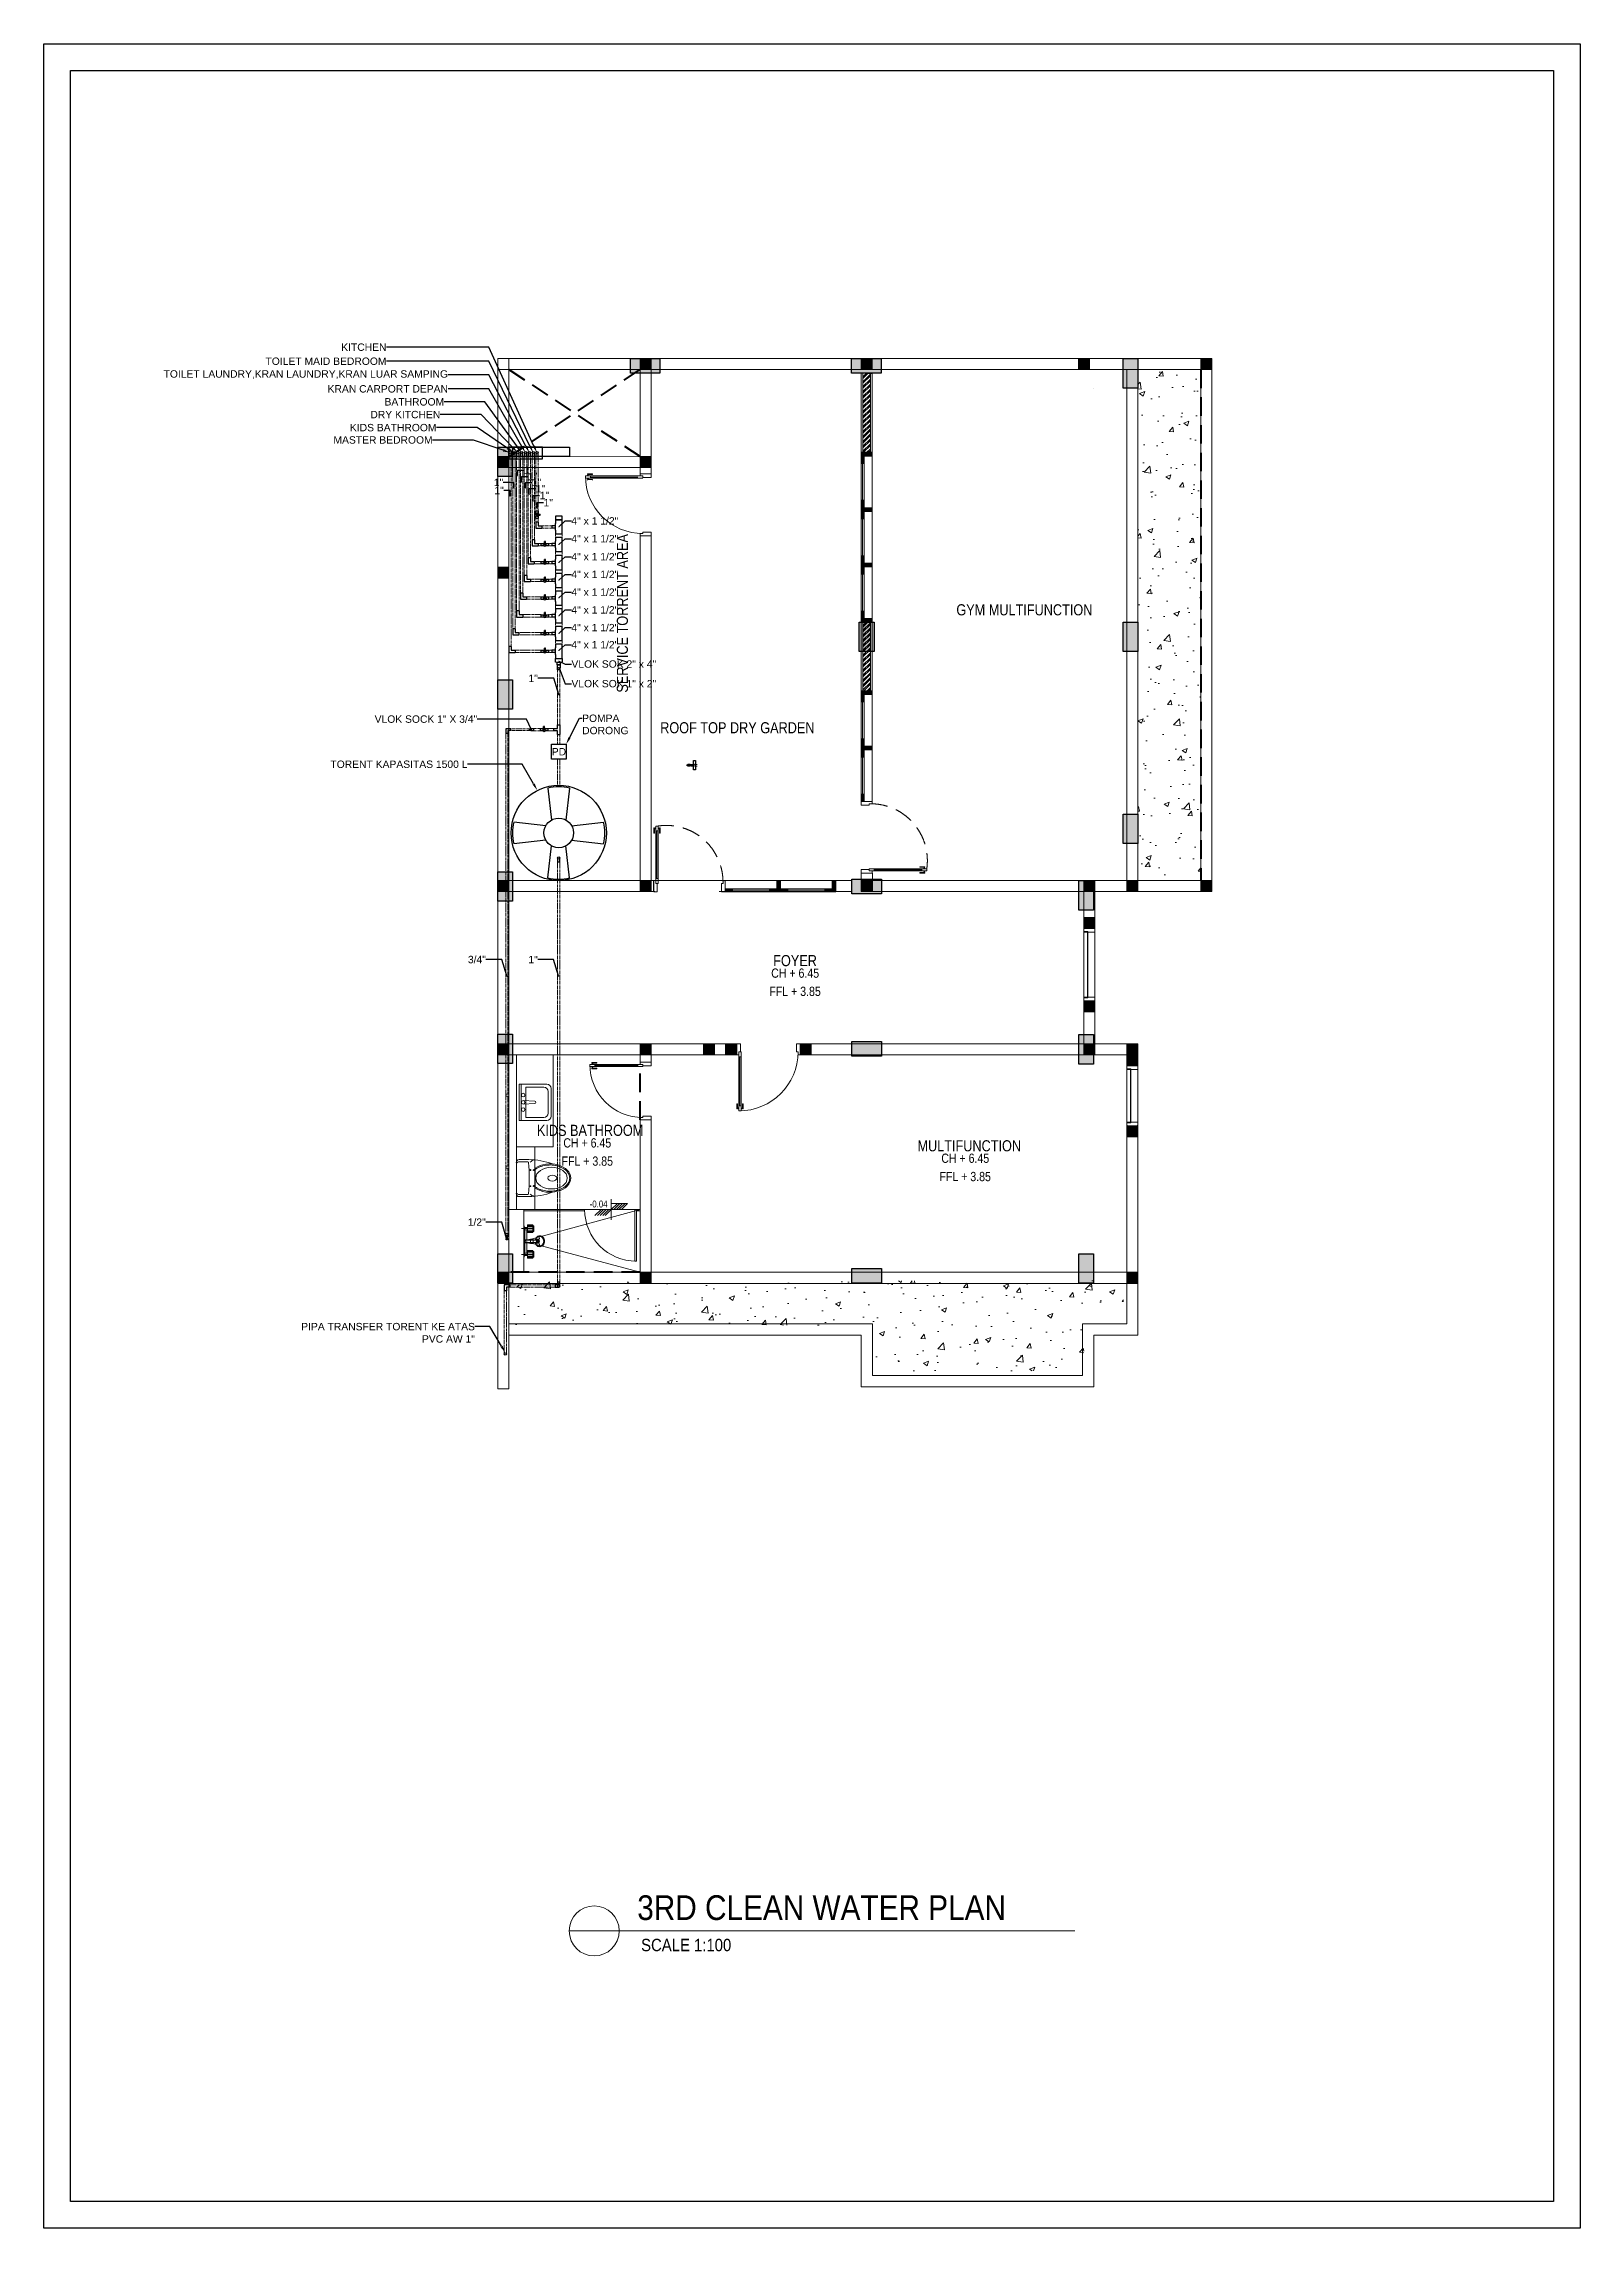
# Model space of a CAD drawing. Header units: millimetres. Extents: x 7371 to 278338, y -43753 to 35464.
# Drawn here: x 69770 to 90569, y 5897 to 35464 of the extents above; entities that cross this region are included whole.
import ezdxf
from ezdxf import colors
from ezdxf.entities.mleader import LeaderData, LeaderLine
from ezdxf.math import Vec2, Vec3

# ---------------------------------------------------------------- set-up
doc = ezdxf.new("R2010")
doc.units = ezdxf.units.MM
doc.header["$MEASUREMENT"] = 0
for name, pattern in [('CENTER', [50.8, 31.75, -6.35, 6.35, -6.35]), ('DASHED2', [0.375, 0.25, -0.125]), ('HIDDEN', [0.375, 0.25, -0.125]), ('SLD-Solid', [0])]:
    doc.linetypes.add(name, pattern=pattern)
for name, color, linetype, lineweight in [('28-Arsiran', 252, 'Continuous', 5), ('8', 8, 'Continuous', 5), ('DIM', 1, 'Continuous', 5), ('DINDING', 1, 'Continuous', 20), ('DOOR OPENING', 4, 'SLD-Solid', 5), ('FURNITURE', 25, 'Continuous', 5), ('HATCH', 8, 'Continuous', 13), ('KOL', 5, 'Continuous', 18), ('l1', 5, 'Continuous', 5), ('LEGEND', 1, 'DASHED2', 50), ('PIPA AIR BERSIH', 5, 'CENTER', 5), ('TEXT 1', 210, 'Continuous', 5)]:
    doc.layers.add(name, color=color, linetype=linetype, lineweight=lineweight)
for name, color, linetype in [('POMPA DORONG', 7, 'Continuous'), ('SUB TEXT', 1, 'Continuous'), ('TEXT', 4, 'Continuous'), ('TORENT', 5, 'Continuous'), ('WALL', 90, 'Continuous')]:
    doc.layers.add(name, color=color, linetype=linetype)
doc.styles.add('40', font='arial.ttf', dxfattribs={"width": 0.9, "height": 100})
doc.styles.add('Arial Narrow', font='ARIALN.TTF')
doc.styles.get("Standard").update_dxf_attribs({"font": 'arial.ttf'})
pattern_1 = [(45, (1137.498356, -92.458219), (-0.00773398042, 0.00773398042), [])]
pattern_2 = [(45, (1137.499063, -93.208219), (-0.00773398042, 0.00773398042), [])]
pattern_3 = [(45, (1137.499063, -94.708219), (-0.00773398042, 0.00773398042), [])]

msp = doc.modelspace()

# ---------------------------------------------------------------- texts
at = {"layer": 'DIM', "attachment_point": 5, "style": '40'}
for s, insert, char_height in [('{\\fCentury Gothic|b0|i0|c0|p34;3RD CLEAN WATER PLAN }', (80299.3, 10234.1), 334.642), ('{\\fCentury Gothic|b0|i0|c0|p34;SCALE 1:100}', (78466.4, 9729.7), 167.321)]:
    msp.add_mtext(s, dxfattribs=dict(at, insert=insert, char_height=char_height))
at = {"layer": 'POMPA DORONG'}
msp.add_text('PD', height=100, dxfattribs=at).set_placement((76647.1, 25830.9))

# ---------------------------------------------------------------- blocks, each defined once
blk = doc.blocks.new('KOLOM PRAKTIS')
at = {"layer": 'HATCH'}
h = blk.add_hatch(color=256, dxfattribs=at)
h.dxf.hatch_style = 1
h.paths.add_polyline_path([(-75, 75), (-75, -75), (75, -75), (75, 75)])
at = {"layer": 'KOL'}
blk.add_lwpolyline([(-75, -75), (75, -75), (75, 75), (-75, 75)], close=True, dxfattribs=at)
blk = doc.blocks.new('TOILET')
at = {"layer": '8', "lineweight": 5}
for p, q in [((-250, 37), (-250, 168)), ((-220, 30), (-220, 156)), ((-190, 0), (190, 0)), ((-135, 255), (135, 255)), ((-120, 237), (-97, 237)), ((-114, 255), (-114, 236)), ((-108, 245), (-108, 221)), ((-102, 236), (-102, 255)), ((120, 237), (97, 237)), ((102, 236), (102, 255)), ((108, 245), (108, 221)), ((114, 255), (114, 236)), ((220, 30), (220, 156)), ((250, 37), (250, 168))]:
    blk.add_line(p, q, dxfattribs=at)
for centre in [(-109, 191), (109, 191)]:
    blk.add_circle(centre, 5.82, dxfattribs=at)
for centre, radius, start, end in [((666, 167), 916, 159.3877, 180.0472), ((-666, 167), 916, 359.9528, 20.6123), ((-210, 37), 40, 180, 270), ((-96, 287), 158, 197.1522, 219.8185), ((-210, 156), 10, 94.9885, 180), ((-190, 30), 30, 180, 270), ((0, -2250), 2425, 85.0115, 94.9885), ((-108, 236), 6.15, 185.1568, 354.8432), ((108, 236), 6.15, 185.1568, 354.8432), ((190, 30), 30, 270, 0), ((210, 37), 40, 270, 0), ((210, 156), 10, 0, 85.0115), ((96, 287), 158, 320.1815, 342.8478)]:
    blk.add_arc(centre, radius, start, end, dxfattribs=at)
blk.add_ellipse((0, 456), major_axis=(0, 281), ratio=0.685919, start_param=3.915332, end_param=8.651039, dxfattribs=at)
for centre, major_axis, ratio in [((0, 476), (0, 214), 0.687861), ((0, 487), (0, 60.7), 0.657164)]:
    blk.add_ellipse(centre, major_axis=major_axis, ratio=ratio, dxfattribs=at)
blk.add_open_spline([(117, 256), (127, 270), (131, 276), (141, 294), (147, 306), (157, 331), (161, 344), (169, 371), (171, 385), (176, 413), (177, 428), (178, 457), (178, 472), (175, 501), (174, 515), (168, 543), (165, 557), (156, 583), (151, 596), (140, 620), (134, 631), (120, 652), (113, 661), (97, 678), (89, 686), (72, 699), (64, 704), (46, 713), (37, 716), (18, 721), (9, 722), (-9, 722), (-18, 721), (-37, 716), (-46, 713), (-64, 704), (-72, 699), (-89, 686), (-98, 678), (-113, 661), (-120, 652), (-134, 631), (-140, 620), (-151, 596), (-156, 583), (-165, 557), (-168, 543), (-174, 515), (-175, 501), (-178, 472), (-178, 457), (-177, 428), (-176, 413), (-171, 385), (-169, 371), (-161, 344), (-157, 330), (-147, 306), (-141, 294), (-131, 276), (-127, 270), (-117, 255)], degree=3, knots=[3.915332, 3.915332, 3.915332, 3.915332, 4.014441, 4.014441, 4.176505, 4.176505, 4.338569, 4.338569, 4.500633, 4.500633, 4.662697, 4.662697, 4.824761, 4.824761, 4.986825, 4.986825, 5.148889, 5.148889, 5.310953, 5.310953, 5.473017, 5.473017, 5.635081, 5.635081, 5.797146, 5.797146, 5.95921, 5.95921, 6.121274, 6.121274, 6.283338, 6.283338, 6.445402, 6.445402, 6.607466, 6.607466, 6.76953, 6.76953, 6.931594, 6.931594, 7.093658, 7.093658, 7.255722, 7.255722, 7.417786, 7.417786, 7.57985, 7.57985, 7.741915, 7.741915, 7.903979, 7.903979, 8.066043, 8.066043, 8.228107, 8.228107, 8.390171, 8.390171, 8.552235, 8.552235, 8.651039, 8.651039, 8.651039, 8.651039], dxfattribs=at)
blk = doc.blocks.new('SINK')
at = {"layer": '8'}
for p, q in [((-245, 0), (-245, 373)), ((-206, 88), (-206, 334)), ((-186, 432), (186, 432)), ((-147, 393), (147, 393)), ((206, 88), (206, 334)), ((245, 0), (245, 373)), ((-245, 29), (245, 29)), ((-245, 0), (245, 0)), ((-206, 88), (206, 88)), ((-16, 212), (-24, 55)), ((24, 55), (16, 212))]:
    blk.add_line(p, q, dxfattribs=at)
for centre in [(-98, 54), (0, 54), (98, 54)]:
    blk.add_circle(centre, 24.5, dxfattribs=at)
for centre, radius, start, end in [((-186, 373), 58.9, 90, 180), ((-147, 334), 58.9, 90, 180), ((147, 334), 58.9, 0, 90), ((186, 373), 58.9, 0, 90), ((0, 211), 15.7, 3.2169, 176.7831)]:
    blk.add_arc(centre, radius, start, end, dxfattribs=at)
blk = doc.blocks.new('Shower - P')
at = {"color": 8}
for p, q in [((35, 111), (-19, 111)), ((92, 136), (35, 136)), ((82, 126), (35, 126)), ((82, 111), (35, 111)), ((82, 96), (35, 96)), ((92, 86), (35, 86)), ((35, -121), (-19, -121)), ((92, -96), (35, -96)), ((82, -106), (35, -106)), ((82, -121), (35, -121)), ((82, -136), (35, -136)), ((92, -146), (35, -146))]:
    blk.add_line(p, q, dxfattribs=at)
for p, q in [((0, -146), (0, 146)), ((3, 136), (0, 136)), ((0, 126), (0, 96)), ((3, 86), (0, 86)), ((3, 136), (6, 121)), ((3, 136), (3, 86)), ((6, 101), (3, 86)), ((6, 121), (6, 101)), ((35, 121), (6, 121)), ((35, 101), (6, 101)), ((9, 101), (9, 10)), ((29, 101), (29, 11)), ((82, 146), (35, 146)), ((35, 146), (35, 76)), ((82, 76), (35, 76)), ((82, 146), (82, 76)), ((92, 136), (92, 86)), ((3, -96), (0, -96)), ((0, -136), (0, -106)), ((3, -146), (0, -146)), ((3, -146), (3, -96)), ((6, -111), (3, -96)), ((3, -146), (6, -131)), ((35, -111), (6, -111)), ((6, -131), (6, -111)), ((35, -131), (6, -131)), ((9, -111), (9, -16)), ((29, -111), (29, -17)), ((82, -86), (35, -86)), ((35, -156), (35, -86)), ((82, -156), (35, -156)), ((82, -156), (82, -86)), ((92, -146), (92, -96))]:
    blk.add_line(p, q)
blk.add_lwpolyline([(60, 16), (60, -22), (86, -22), (86, 16)], close=True)
for centre, start, end in [((10, 220), 267.3376, 283.943), ((10, -226), 76.057, 92.6624)]:
    blk.add_arc(centre, 210, start, end)
blk = doc.blocks.new('TX 4225 - P')
for p, q in [((0, 0), (-26, 0)), ((0, 0), (26, 0)), ((0, -3), (-26, -3)), ((0, -10), (-14, -10)), ((-11, -10), (-11, -105)), ((0, -3), (26, -3)), ((0, -10), (14, -10)), ((11, -10), (11, -105))]:
    blk.add_line(p, q)
at = {"linetype": 'Continuous'}
for p, q in [((-26, 0), (-26, -3)), ((26, 0), (26, -3)), ((-26, -3), (-14, -10)), ((-18, -119), (-18, -128)), ((26, -3), (14, -10)), ((18, -119), (18, -128))]:
    blk.add_line(p, q, dxfattribs=at)
for points in [[(0, -185, -0.08228), (-19, -182, -0.091339), (-34, -173, -0.103805), (-45, -159, -0.114745), (-49, -144, -0.114745), (-46, -128, -0.103805), (-35, -114, -0.091339), (-19, -105, -0.017766), (-15, -104, -0.08413)], [(0, -188, -0.08228), (-19, -185, -0.091339), (-34, -176, -0.103805), (-45, -162, -0.114745), (-49, -147, -0.011566), (-49, -145, -0.103805)], [(0, -180, -0.086014), (-17, -177, -0.092418), (-31, -169, -0.103199), (-41, -156, -0.112374), (-44, -142, -0.112374), (-41, -128, -0.103199), (-31, -115, -0.097293), (-16, -106, -0.086014)], [(-11, -100, 0.024317), (-12, -101, 0.101351), (-16, -106, 0.106183), (-18, -112, 0.106183), (-16, -118, 0.101351), (-12, -124, 0.095192), (-7, -127, 0.091252), (0, -129, 0.091252)], [(-11, -100, 0.019506), (-12, -101, 0.104907), (-16, -106, 0.119757), (-17, -111, 0.119757), (-16, -116, 0.104907), (-12, -121, 0.08904), (-7, -124, 0.080352), (0, -125, 0.080352)], [(-11, -105, 0.067587), (-12, -107, 0.101747), (-11, -112, 0.099781), (-8, -115, 0.097121), (-4, -118, 0.09532), (0, -119, 0.09532)], [(0, -125, 0.080352), (7, -124, 0.08904), (12, -121, 0.104907), (16, -116, 0.119757), (17, -111, 0.119757), (16, -106, 0.104907), (12, -101, 0.019506), (11, -100, 0.080352)], [(0, -129, 0.091252), (7, -127, 0.095192), (12, -124, 0.101351), (16, -118, 0.106183), (18, -112, 0.106183), (16, -106, 0.101351), (12, -101, 0.024317), (11, -100, 0.091252)], [(0, -185, 0.08228), (19, -182, 0.091339), (34, -173, 0.103805), (45, -159, 0.114745), (49, -144, 0.114745), (46, -128, 0.103805), (35, -114, 0.091339), (19, -105, 0.017766), (15, -104, 0.08413)], [(0, -119, 0.09532), (4, -118, 0.097121), (8, -115, 0.099781), (11, -112, 0.101747), (12, -107, 0.071052), (11, -104, 0.099781)], [(0, -180, 0.086014), (17, -177, 0.092418), (31, -169, 0.103199), (41, -156, 0.112374), (44, -142, 0.112374), (41, -128, 0.103199), (31, -115, 0.097293), (16, -106, 0.086014)], [(0, -188, 0.08228), (19, -185, 0.091339), (34, -176, 0.103805), (45, -162, 0.114745), (49, -147, 0.011566), (49, -145, 0.103805)]]:
    blk.add_lwpolyline(points, format="xyb", dxfattribs=at)
for centre, radius, start, end in [((-31, -129), 13.4, 266.824, 4.6869), ((0, -116), 18.1, 170.9615, 270), ((0, -125), 18.1, 190.4463, 270), ((-22, -114), 7.72, 332.2967, 52.3912), ((-10, -128), 8.46, 23.0455, 111.141), ((0, -105), 11.2, 180, 0), ((0, -116), 18.1, 270, 9.0385), ((0, -125), 18.1, 270, 349.5537), ((10, -128), 8.46, 68.859, 156.9545), ((22, -114), 7.72, 127.6088, 207.7033), ((31, -129), 13.4, 175.3131, 273.176)]:
    blk.add_arc(centre, radius, start, end, dxfattribs=at)
blk = doc.blocks.new('SHOWER')
at = {"layer": '8', "color": 8, "ltscale": 0.75, "xscale": -1.5, "yscale": 1.5, "zscale": 1.5}
for name, p, rotation in [('Shower - P', (4, 0), 270), ('TX 4225 - P', (0, 0), 180)]:
    blk.add_blockref(name, p, dxfattribs=dict(at, rotation=rotation))
blk = doc.blocks.new('KUSEN PINTU')
at = {"layer": 'DOOR OPENING', "linetype": 'Continuous', "transparency": 33554687}
for p, q in [((-50, 110), (-30, 110)), ((-50, 0), (-50, 110)), ((-5, 0), (-50, 0)), ((-30, 110), (-30, 150)), ((-30, 150), (-5, 150)), ((-5, 150), (-5, 145)), ((-5, 145), (0, 145)), ((0, 5), (-5, 5)), ((-5, 5), (-5, 0)), ((0, 145), (0, 5))]:
    blk.add_line(p, q, dxfattribs=at)
at = {"layer": 'DOOR OPENING', "linetype": 'Continuous', "ltscale": 10, "transparency": 33554687}
for p, q in [((0, 145), (0, 150)), ((0, 5), (0, 0))]:
    blk.add_line(p, q, dxfattribs=at)
blk = doc.blocks.new('jj1')
at = {"layer": 'DOOR OPENING', "linetype": 'Continuous', "transparency": 33554687}
h = blk.add_hatch(dxfattribs=at)
h.set_pattern_fill('ANSI31', color=256, scale=0.0875, angle=90)
h.set_pattern_definition([(135, (624.817151, 947.177618), (-0.00773398042, -0.00773398042), [])])
h.paths.add_polyline_path([(304.343, 161.652), (304.443, 161.652), (304.443, 161.692), (304.343, 161.692)])
h = blk.add_hatch(dxfattribs=at)
h.set_pattern_fill('ANSI31', color=256, scale=0.0875, angle=90)
h.set_pattern_definition([(135, (624.217151, 947.176911), (-0.00773398042, -0.00773398042), [])])
h.paths.add_polyline_path([(304.943, 161.653), (305.043, 161.653), (305.043, 161.693), (304.943, 161.693)])
h = blk.add_hatch(dxfattribs=at)
h.set_pattern_fill('ANSI31', color=256, scale=0.0875, angle=90)
h.set_pattern_definition([(135, (474.810639, 899.157156), (-0.00773398042, -0.00773398042), [])])
h.paths.add_polyline_path([(305.043, 161.652), (305.093, 161.652), (305.093, 161.802), (305.043, 161.802)])
h = blk.add_hatch(dxfattribs=at)
h.set_pattern_fill('ANSI31', color=256, scale=0.0875, angle=90)
h.set_pattern_definition([(135, (474.810639, 899.157156), (-0.00773398042, -0.00773398042), [])])
h.paths.add_polyline_path([(305.043, 161.652), (305.093, 161.652), (305.093, 161.802), (305.043, 161.802)])
h = blk.add_hatch(dxfattribs=at)
h.set_pattern_fill('ANSI31', color=256, scale=0.0875, angle=90)
h.set_pattern_definition([(135, (624.067151, 947.177618), (-0.00773398042, -0.00773398042), [])])
h.paths.add_polyline_path([(305.093, 161.652), (305.193, 161.652), (305.193, 161.692), (305.093, 161.692)])
h = blk.add_hatch(dxfattribs=at)
h.set_pattern_fill('ANSI31', color=256, scale=0.0875, angle=90)
h.set_pattern_definition([(135, (623.467151, 947.176911), (-0.00773398042, -0.00773398042), [])])
h.paths.add_polyline_path([(305.693, 161.653), (305.793, 161.653), (305.793, 161.693), (305.693, 161.693)])
h = blk.add_hatch(dxfattribs=at)
h.set_pattern_fill('ANSI31', color=256, scale=0.0875, angle=90)
h.set_pattern_definition([(135, (474.060639, 899.157156), (-0.00773398042, -0.00773398042), [])])
h.paths.add_polyline_path([(305.793, 161.652), (305.843, 161.652), (305.843, 161.802), (305.793, 161.802)])
h = blk.add_hatch(dxfattribs=at)
h.set_pattern_fill('ANSI31', color=256, scale=0.0875, angle=90)
h.set_pattern_definition([(135, (474.060639, 899.157156), (-0.00773398042, -0.00773398042), [])])
h.paths.add_polyline_path([(305.793, 161.652), (305.843, 161.652), (305.843, 161.802), (305.793, 161.802)])
at = {"color": 8, "linetype": 'HIDDEN', "lineweight": 5}
blk.add_arc((303.545, 161.782), 0.768, 358.5083, 98.4128, dxfattribs=at)
at = {"layer": 'DOOR OPENING', "linetype": 'Continuous', "transparency": 33554687}
for p, q in [((303.375, 162.447), (303.375, 162.515)), ((303.375, 162.515), (303.383, 162.515)), ((303.383, 162.447), (303.375, 162.447)), ((303.383, 162.515), (303.383, 162.447)), ((303.399, 162.499), (303.399, 162.518)), ((303.403, 162.497), (303.401, 162.497)), ((303.403, 162.475), (303.403, 162.542)), ((303.403, 162.542), (303.433, 162.542)), ((303.403, 162.52), (303.403, 162.497)), ((303.433, 162.475), (303.403, 162.475)), ((303.433, 162.542), (303.433, 162.475)), ((303.433, 162.52), (303.433, 162.497)), ((303.435, 162.52), (303.433, 162.52)), ((303.433, 162.497), (303.435, 162.497)), ((303.437, 162.499), (303.437, 162.518)), ((303.453, 162.515), (303.453, 162.447)), ((303.461, 162.515), (303.453, 162.515)), ((303.453, 162.447), (303.461, 162.447)), ((303.461, 162.447), (303.461, 162.515)), ((303.403, 161.83), (303.403, 161.762)), ((303.433, 161.762), (303.403, 161.762)), ((303.433, 161.762), (303.433, 161.83)), ((304.293, 161.652), (305.043, 161.652)), ((304.343, 161.802), (305.093, 161.802)), ((305.043, 161.692), (304.343, 161.692)), ((304.343, 161.692), (305.043, 161.692)), ((305.043, 161.692), (304.343, 161.692)), ((304.443, 161.652), (304.443, 161.692)), ((304.443, 161.672), (304.943, 161.672)), ((304.943, 161.652), (304.943, 161.692)), ((305.043, 161.652), (305.793, 161.652)), ((305.093, 161.802), (305.843, 161.802)), ((305.793, 161.692), (305.093, 161.692)), ((305.093, 161.692), (305.793, 161.692)), ((305.793, 161.692), (305.093, 161.692)), ((305.193, 161.652), (305.193, 161.692)), ((305.193, 161.672), (305.693, 161.672)), ((305.693, 161.652), (305.693, 161.692))]:
    blk.add_line(p, q, dxfattribs=at)
at = {"layer": 'DOOR OPENING', "linetype": 'Continuous', "ltscale": 10, "transparency": 33554687}
for p, q in [((303.383, 162.511), (303.399, 162.511)), ((303.383, 162.505), (303.399, 162.505)), ((303.403, 161.83), (303.403, 162.475)), ((303.418, 162.475), (303.418, 161.83)), ((303.433, 161.83), (303.433, 162.475)), ((303.437, 162.511), (303.453, 162.511)), ((303.437, 162.505), (303.453, 162.505))]:
    blk.add_line(p, q, dxfattribs=at)
at = {"layer": 'DOOR OPENING', "transparency": 33554687}
for p, q in [((303.401, 162.52), (303.403, 162.52)), ((303.433, 161.83), (303.403, 161.83)), ((303.403, 161.762), (303.403, 161.802)), ((304.313, 161.762), (304.313, 161.802))]:
    blk.add_line(p, q, dxfattribs=at)
at = {"layer": 'DOOR OPENING', "linetype": 'Continuous', "transparency": 33554687}
for points in [[(305.093, 161.652), (305.043, 161.652), (305.043, 161.802), (305.093, 161.802)], [(305.093, 161.652), (305.043, 161.652), (305.043, 161.802), (305.093, 161.802)], [(305.843, 161.652), (305.793, 161.652), (305.793, 161.802), (305.843, 161.802)], [(305.843, 161.652), (305.793, 161.652), (305.793, 161.802), (305.843, 161.802)]]:
    blk.add_lwpolyline(points, close=True, dxfattribs=at)
for centre, start, end in [((303.401, 162.518), 90, 180), ((303.401, 162.499), 180, 270), ((303.435, 162.518), 0, 90), ((303.435, 162.499), 270, 0)]:
    blk.add_arc(centre, 0.00169, start, end, dxfattribs=at)
at = {"layer": 'DOOR OPENING', "linetype": 'Continuous', "transparency": 33554687, "yscale": 0.001, "zscale": 0.001}
for p, xscale in [((303.373, 161.652), -0.001), ((304.343, 161.652), 0.001)]:
    blk.add_blockref('KUSEN PINTU', p, dxfattribs=dict(at, xscale=xscale))
blk = doc.blocks.new('hs')
at = {"layer": '28-Arsiran'}
h = blk.add_hatch(dxfattribs=at)
h.set_pattern_fill('ANSI32', color=256, scale=0.005)
h.set_pattern_definition([(45, (59.232826, -82.70776), (-0.0336759605, 0.0336759605), []), (45, (59.255276, -82.70776), (-0.0336759605, 0.0336759605), [])])
h.paths.add_polyline_path([(400.119, 76.7), (400.019, 76.7), (400.019, 75.77), (400.119, 75.77)])
h.paths.add_polyline_path([(400.019, 79), (400.119, 79), (400.119, 80.07), (400.019, 80.07)])
at = {"layer": 'DOOR OPENING', "linetype": 'Continuous', "transparency": 33554687}
h = blk.add_hatch(dxfattribs=at)
h.set_pattern_fill('ANSI31', color=256, scale=0.0875)
h.set_pattern_definition(pattern_1)
h.paths.add_polyline_path([(399.994, 78.95), (399.994, 79), (400.144, 79), (400.144, 78.95)])
h = blk.add_hatch(dxfattribs=at)
h.set_pattern_fill('ANSI31', color=256, scale=0.0875)
h.set_pattern_definition(pattern_1)
h.paths.add_polyline_path([(399.994, 78.95), (399.994, 79), (400.144, 79), (400.144, 78.95)])
h = blk.add_hatch(dxfattribs=at)
h.set_pattern_fill('ANSI31', color=256, scale=0.0875)
h.set_pattern_definition([(45, (1185.51811, -241.864732), (-0.00773398042, 0.00773398042), [])])
h.paths.add_polyline_path([(399.994, 78.85), (399.994, 78.95), (400.034, 78.95), (400.034, 78.85)])
h = blk.add_hatch(dxfattribs=at)
h.set_pattern_fill('ANSI31', color=256, scale=0.0875)
h.set_pattern_definition([(45, (1185.518817, -242.464732), (-0.00773398042, 0.00773398042), [])])
h.paths.add_polyline_path([(399.994, 78.25), (399.994, 78.35), (400.034, 78.35), (400.034, 78.25)])
h = blk.add_hatch(dxfattribs=at)
h.set_pattern_fill('ANSI31', color=256, scale=0.0875)
h.set_pattern_definition(pattern_2)
h.paths.add_polyline_path([(399.994, 78.2), (399.994, 78.25), (400.144, 78.25), (400.144, 78.2)])
h = blk.add_hatch(dxfattribs=at)
h.set_pattern_fill('ANSI31', color=256, scale=0.0875)
h.set_pattern_definition(pattern_2)
h.paths.add_polyline_path([(399.994, 78.2), (399.994, 78.25), (400.144, 78.25), (400.144, 78.2)])
h = blk.add_hatch(dxfattribs=at)
h.set_pattern_fill('ANSI31', color=256, scale=0.0875)
h.set_pattern_definition([(45, (1185.51811, -242.614732), (-0.00773398042, 0.00773398042), [])])
h.paths.add_polyline_path([(399.994, 78.1), (399.994, 78.2), (400.034, 78.2), (400.034, 78.1)])
h = blk.add_hatch(dxfattribs=at)
h.set_pattern_fill('ANSI31', color=256, scale=0.0875)
h.set_pattern_definition([(45, (1185.518817, -243.214732), (-0.00773398042, 0.00773398042), [])])
h.paths.add_polyline_path([(399.994, 77.5), (399.994, 77.6), (400.034, 77.6), (400.034, 77.5)])
h = blk.add_hatch(dxfattribs=at)
h.set_pattern_fill('ANSI31', color=256, scale=0.0875)
h.set_pattern_definition([(45, (1137.499063, -93.958219), (-0.00773398042, 0.00773398042), [])])
h.paths.add_polyline_path([(399.994, 77.45), (399.994, 77.5), (400.144, 77.5), (400.144, 77.45)])
h = blk.add_hatch(dxfattribs=at)
h.set_pattern_fill('ANSI31', color=256, scale=0.0875)
h.set_pattern_definition([(45, (1137.499063, -93.958219), (-0.00773398042, 0.00773398042), [])])
h.paths.add_polyline_path([(399.994, 77.45), (399.994, 77.5), (400.144, 77.5), (400.144, 77.45)])
h = blk.add_hatch(dxfattribs=at)
h.set_pattern_fill('ANSI31', color=256, scale=0.0875)
h.set_pattern_definition([(45, (1185.51811, -243.364732), (-0.00773398042, 0.00773398042), [])])
h.paths.add_polyline_path([(399.994, 77.35), (399.994, 77.45), (400.034, 77.45), (400.034, 77.35)])
h = blk.add_hatch(dxfattribs=at)
h.set_pattern_fill('ANSI31', color=256, scale=0.0875)
h.set_pattern_definition([(45, (1185.518817, -243.964732), (-0.00773398042, 0.00773398042), [])])
h.paths.add_polyline_path([(399.994, 76.75), (399.994, 76.85), (400.034, 76.85), (400.034, 76.75)])
h = blk.add_hatch(dxfattribs=at)
h.set_pattern_fill('ANSI31', color=256, scale=0.0875)
h.set_pattern_definition(pattern_3)
h.paths.add_polyline_path([(399.994, 76.7), (399.994, 76.75), (400.144, 76.75), (400.144, 76.7)])
h = blk.add_hatch(dxfattribs=at)
h.set_pattern_fill('ANSI31', color=256, scale=0.0875)
h.set_pattern_definition(pattern_3)
h.paths.add_polyline_path([(399.994, 76.7), (399.994, 76.75), (400.144, 76.75), (400.144, 76.7)])
at = {"layer": 'FURNITURE', "linetype": 'Continuous', "transparency": 33554687}
h = blk.add_hatch(dxfattribs=at)
h.set_pattern_fill('AR-CONC', color=8, scale=0.1)
h.set_pattern_definition([(50, (284.8559, 29.7792), (0.7172602, -0.0627521), [0.075, -0.825]), (355, (284.8559, 29.7792), (-0.1387513, 0.752192), [0.06, -0.66]), (100.45144, (284.9157, 29.77394), (0.578509, 0.68944), [0.06374, -0.701142]), (46.1842, (284.8559, 29.9792), (1.0672413, -0.165519), [0.1125, -1.2375]), (96.6356, (284.9448, 29.9654), (0.934662, 0.974119), [0.09561, -1.051714]), (351.1842, (284.8559, 29.9792), (0.934662, 0.974119), [0.09, -0.99]), (21, (284.9559, 29.9292), (0.596907, -0.402619), [0.075, -0.825]), (326, (284.9559, 29.9292), (0.2433153, 0.72515), [0.06, -0.66]), (71.45144, (285.00564, 29.8956), (0.8402224, 0.322531), [0.06374, -0.701142]), (37.5, (284.8559, 29.77917), (0.01215986, 0.33289385), [0, -0.652, 0, -0.67, 0, -0.6625]), (7.5, (284.8559, 29.77917), (0.2630695, 0.3944117), [0, -0.382, 0, -0.637, 0, -0.2525]), (327.5, (284.6329, 29.77917), (0.53382244, -0.02255487), [0, -0.25, 0, -0.78, 0, -1.035]), (317.5, (284.5329, 29.77917), (0.5831862, 0.100105), [0, -0.325, 0, -0.518, 0, -0.735])])
h.paths.add_polyline_path([(403.744, 73.2), (404.594, 73.2), (404.594, 73.975), (404.594, 80.12), (403.744, 80.12)])
h = blk.add_hatch(dxfattribs=at)
h.set_pattern_fill('AR-CONC', color=8, scale=0.1)
h.set_pattern_definition([(50, (284.8709, 29.7792), (0.7172602, -0.062752), [0.075, -0.825]), (355, (284.8709, 29.7792), (-0.1387513, 0.752192), [0.06, -0.66]), (100.45144, (284.9307, 29.77394), (0.578509, 0.68944), [0.06374, -0.701142]), (46.1842, (284.8709, 29.9792), (1.0672413, -0.165519), [0.1125, -1.2375]), (96.6356, (284.9598, 29.9654), (0.934662, 0.974119), [0.09561, -1.051714]), (351.1842, (284.8709, 29.9792), (0.934662, 0.974119), [0.09, -0.99]), (21, (284.9709, 29.9292), (0.596907, -0.402619), [0.075, -0.825]), (326, (284.9709, 29.9292), (0.2433153, 0.72515), [0.06, -0.66]), (71.45144, (285.02064, 29.8956), (0.8402224, 0.322531), [0.06374, -0.701142]), (37.5, (284.8709, 29.77917), (0.01215986, 0.33289385), [0, -0.652, 0, -0.67, 0, -0.6625]), (7.5, (284.8709, 29.77917), (0.2630695, 0.3944117), [0, -0.382, 0, -0.637, 0, -0.2525]), (327.5, (284.6479, 29.77917), (0.53382244, -0.0225549), [0, -0.25, 0, -0.78, 0, -1.035]), (317.5, (284.5479, 29.77917), (0.5831862, 0.100105), [0, -0.325, 0, -0.518, 0, -0.735])])
h.paths.add_polyline_path([(397.049, 67.78), (397.049, 67.78), (396.899, 67.78), (395.224, 67.78), (395.224, 67.18), (396.434, 67.18), (396.584, 67.18), (396.899, 67.18), (396.899, 67.18), (397.049, 67.18), (398.319, 67.18), (398.469, 67.18), (398.469, 67.18), (398.469, 67.18), (399.169, 67.18), (399.169, 67.18), (399.319, 67.18), (400.039, 67.18), (400.039, 67.18), (400.189, 67.18), (400.189, 67.03), (400.189, 66.56), (400.599, 66.56), (400.749, 66.56), (402.449, 66.56), (402.599, 66.56), (403.009, 66.56), (403.009, 67.27), (403.009, 67.42), (403.159, 67.42), (403.549, 67.42), (403.549, 67.78)])
at = {"layer": '8'}
for p, q in [((400.019, 75.77), (400.019, 76.7)), ((400.119, 75.77), (400.119, 76.7))]:
    blk.add_line(p, q, dxfattribs=at)
at = {"layer": '8', "color": 8, "transparency": 33554687}
for p, q in [((395.324, 70.84), (395.324, 68.745)), ((395.824, 70.84), (395.824, 69.595)), ((395.824, 69.595), (395.324, 69.595)), ((396.999, 68.745), (395.424, 68.315)), ((395.424, 68.315), (396.999, 67.895))]:
    blk.add_line(p, q, dxfattribs=at)
at = {"layer": '8', "color": 8}
blk.add_line((395.574, 69.595), (395.574, 68.745), dxfattribs=at)
at = {"layer": '8', "color": 8, "linetype": 'Continuous', "transparency": 33554687}
for p, q in [((395.224, 68.745), (396.248, 68.745)), ((395.424, 68.745), (395.424, 67.895)), ((395.424, 68.725), (396.249, 68.725)), ((396.249, 68.745), (396.999, 68.745)), ((396.249, 68.745), (396.929, 68.745)), ((396.949, 68.745), (396.949, 68.725)), ((396.949, 68.745), (396.999, 68.745)), ((396.949, 68.725), (396.999, 68.725))]:
    blk.add_line(p, q, dxfattribs=at)
blk.add_lwpolyline([(396.949, 68.745), (396.929, 68.745), (396.929, 68.045), (396.949, 68.045)], close=True, dxfattribs=at)
at = {"layer": '8', "color": 8, "ltscale": 10, "transparency": 33554687}
blk.add_arc((396.949, 68.745), 0.7, 180, 270, dxfattribs=at)
at = {"layer": 'DINDING', "color": 8}
for p, q in [((404.744, 80.27), (395.074, 80.27)), ((404.744, 80.27), (403.159, 80.27)), ((395.074, 80.12), (404.744, 80.12)), ((395.224, 78.94), (396.999, 78.945)), ((396.999, 78.795), (395.224, 78.795)), ((396.999, 73.05), (396.999, 77.901)), ((397.149, 77.87), (397.149, 73.05)), ((399.996, 73.05), (399.996, 73.3)), ((400.146, 73.3), (400.146, 73.05)), ((400.146, 73.05), (399.996, 73.05)), ((403.009, 72.7), (403.009, 73.05)), ((403.159, 72.7), (403.159, 73.05)), ((395.224, 66.315), (395.074, 66.315))]:
    blk.add_line(p, q, dxfattribs=at)
for points in [[(395.074, 66.315), (395.074, 80.27), (395.224, 80.27), (395.224, 66.315), (395.224, 66.315)], [(403.594, 67.195), (403.594, 69.73), (403.744, 69.73), (403.744, 67.195)], [(399.996, 67.195), (395.224, 67.195), (395.224, 67.045), (399.996, 67.045)], [(399.996, 67.195), (400.146, 67.195), (400.146, 66.495)], [(403.594, 67.195), (402.994, 67.195), (402.994, 67.045)], [(403.144, 67.045), (403.744, 67.045), (403.744, 67.195)], [(399.996, 66.495), (399.996, 67.045)], [(402.994, 66.495), (402.994, 67.045)], [(403.144, 67.045), (403.144, 66.495)], [(399.996, 66.495), (399.996, 66.345), (403.144, 66.345), (403.144, 66.495)], [(402.994, 66.495), (400.146, 66.495)]]:
    blk.add_lwpolyline(points, dxfattribs=at)
for points in [[(397.149, 78.71), (397.149, 80.12), (396.999, 80.12), (396.999, 78.71)], [(399.994, 75.77), (399.994, 80.07), (400.144, 80.07), (400.144, 75.77)], [(400.019, 79), (400.019, 80.07), (400.119, 80.07), (400.119, 79)], [(403.594, 73.05), (403.594, 80.12), (403.744, 80.12), (403.744, 73.05)], [(404.744, 80.12), (404.744, 73.2), (404.594, 73.2), (404.594, 80.12)], [(395.224, 73.05), (397.184, 73.05), (397.184, 73.2), (395.224, 73.2)], [(400.134, 73.05), (404.744, 73.05), (404.744, 73.2), (400.134, 73.2)], [(403.159, 71.42), (403.159, 70.99), (403.009, 70.99), (403.009, 71.42)], [(395.074, 70.84), (398.159, 70.84), (398.159, 70.99), (395.074, 70.99)], [(396.999, 70.74), (396.999, 70.99), (397.149, 70.99), (397.149, 70.74)], [(399.319, 70.84), (403.599, 70.84), (403.599, 70.99), (399.319, 70.99)], [(396.999, 67.895), (396.999, 69.96), (397.149, 69.96), (397.149, 67.895)], [(395.224, 67.745), (403.744, 67.745), (403.744, 67.895), (395.224, 67.895)]]:
    blk.add_lwpolyline(points, close=True, dxfattribs=at)
at = {"layer": 'DINDING'}
blk.add_lwpolyline([(398.069, 73.05), (399.869, 73.05), (399.869, 73.2), (397.149, 73.2), (397.149, 73.05), (397.199, 73.05)], dxfattribs=at)
at = {"layer": 'DOOR OPENING', "linetype": 'Continuous', "transparency": 33554687}
for p, q in [((400.144, 78.25), (400.144, 79)), ((399.994, 78.2), (399.994, 78.95)), ((399.994, 78.85), (400.034, 78.85)), ((400.014, 78.35), (400.014, 78.85)), ((400.034, 78.95), (400.034, 78.25)), ((400.034, 78.25), (400.034, 78.95)), ((400.034, 78.95), (400.034, 78.25)), ((399.994, 78.35), (400.034, 78.35)), ((399.994, 77.45), (399.994, 78.2)), ((400.034, 78.2), (400.034, 77.5)), ((400.034, 77.5), (400.034, 78.2)), ((400.034, 78.2), (400.034, 77.5)), ((400.144, 77.5), (400.144, 78.25)), ((399.994, 78.1), (400.034, 78.1)), ((400.014, 77.6), (400.014, 78.1)), ((399.994, 77.6), (400.034, 77.6)), ((399.994, 76.7), (399.994, 77.45)), ((399.994, 77.35), (400.034, 77.35)), ((400.014, 76.85), (400.014, 77.35)), ((400.034, 77.45), (400.034, 76.75)), ((400.034, 76.75), (400.034, 77.45)), ((400.034, 77.45), (400.034, 76.75)), ((400.144, 76.75), (400.144, 77.5)), ((399.994, 76.85), (400.034, 76.85))]:
    blk.add_line(p, q, dxfattribs=at)
at = {"layer": 'DOOR OPENING', "color": 8, "linetype": 'Continuous', "transparency": 33554687}
for p, q in [((396.354, 78.708), (396.286, 78.708)), ((396.286, 78.708), (396.286, 78.699)), ((396.354, 78.699), (396.354, 78.708)), ((396.999, 78.68), (396.999, 78.705)), ((396.999, 78.705), (397.004, 78.705)), ((397.004, 78.705), (397.004, 78.71)), ((397.004, 78.71), (397.144, 78.71)), ((397.144, 78.71), (397.144, 78.705)), ((397.144, 78.705), (397.149, 78.705)), ((397.149, 78.705), (397.149, 78.66)), ((396.326, 78.68), (396.259, 78.68)), ((396.259, 78.68), (396.259, 78.65)), ((396.259, 78.65), (396.326, 78.65)), ((396.281, 78.68), (396.304, 78.68)), ((396.281, 78.65), (396.304, 78.65)), ((396.281, 78.648), (396.281, 78.65)), ((396.302, 78.684), (396.283, 78.684)), ((396.302, 78.646), (396.283, 78.646)), ((396.286, 78.699), (396.354, 78.699)), ((396.286, 78.63), (396.354, 78.63)), ((396.286, 78.622), (396.286, 78.63)), ((396.304, 78.68), (396.304, 78.682)), ((396.304, 78.65), (396.304, 78.648)), ((396.326, 78.65), (396.326, 78.68)), ((396.354, 78.63), (396.354, 78.622)), ((396.971, 78.68), (397.039, 78.68)), ((397.039, 78.65), (396.971, 78.65)), ((397.039, 78.68), (396.999, 78.68)), ((397.039, 78.66), (397.039, 78.68)), ((397.149, 78.66), (397.039, 78.66)), ((397.039, 77.9), (396.999, 77.9)), ((396.999, 77.9), (396.999, 77.875)), ((396.999, 77.875), (397.004, 77.875)), ((397.004, 77.875), (397.004, 77.87)), ((397.004, 77.87), (397.144, 77.87)), ((397.039, 77.92), (397.039, 77.9)), ((397.149, 77.92), (397.039, 77.92)), ((397.144, 77.87), (397.144, 77.875)), ((397.144, 77.875), (397.149, 77.875)), ((397.149, 77.875), (397.149, 77.92)), ((396.414, 70.738), (396.346, 70.738)), ((396.346, 70.738), (396.346, 70.729)), ((396.346, 70.729), (396.414, 70.729)), ((396.414, 70.729), (396.414, 70.738)), ((396.999, 70.71), (396.999, 70.735)), ((396.999, 70.735), (397.004, 70.735)), ((397.004, 70.735), (397.004, 70.74)), ((397.004, 70.74), (397.144, 70.74)), ((397.144, 70.74), (397.144, 70.735)), ((397.144, 70.735), (397.149, 70.735)), ((397.149, 70.735), (397.149, 70.69)), ((398.309, 70.845), (398.309, 70.985)), ((398.309, 70.985), (398.314, 70.985)), ((398.314, 70.845), (398.309, 70.845)), ((398.314, 70.985), (398.314, 70.99)), ((398.314, 70.99), (398.359, 70.99)), ((398.314, 70.84), (398.314, 70.845)), ((398.339, 70.84), (398.314, 70.84)), ((398.368, 70.88), (398.339, 70.88)), ((398.339, 70.812), (398.339, 70.88)), ((398.359, 70.88), (398.339, 70.88)), ((398.339, 70.88), (398.339, 70.84)), ((398.359, 70.99), (398.359, 70.88)), ((398.368, 70.88), (398.368, 70.812)), ((399.164, 70.99), (399.119, 70.99)), ((399.119, 70.99), (399.119, 70.88)), ((399.119, 70.88), (399.139, 70.88)), ((399.139, 70.88), (399.139, 70.84)), ((399.139, 70.84), (399.164, 70.84)), ((399.164, 70.985), (399.164, 70.99)), ((399.169, 70.985), (399.164, 70.985)), ((399.164, 70.84), (399.164, 70.845)), ((399.164, 70.845), (399.169, 70.845)), ((399.169, 70.845), (399.169, 70.985)), ((396.386, 70.71), (396.319, 70.71)), ((396.319, 70.71), (396.319, 70.68)), ((396.319, 70.68), (396.386, 70.68)), ((396.341, 70.712), (396.341, 70.71)), ((396.341, 70.71), (396.364, 70.71)), ((396.341, 70.68), (396.364, 70.68)), ((396.341, 70.678), (396.341, 70.68)), ((396.362, 70.714), (396.343, 70.714)), ((396.362, 70.676), (396.343, 70.676)), ((396.346, 70.66), (396.414, 70.66)), ((396.346, 70.652), (396.346, 70.66)), ((396.414, 70.652), (396.346, 70.652)), ((396.364, 70.71), (396.364, 70.712)), ((396.364, 70.68), (396.364, 70.678)), ((396.386, 70.68), (396.386, 70.71)), ((396.414, 70.66), (396.414, 70.652)), ((396.971, 70.71), (397.039, 70.71)), ((396.971, 70.68), (396.971, 70.71)), ((397.039, 70.68), (396.971, 70.68)), ((397.039, 70.71), (396.999, 70.71)), ((397.039, 70.68), (397.039, 70.71)), ((397.039, 70.69), (397.039, 70.71)), ((397.149, 70.69), (397.039, 70.69)), ((398.31, 70.175), (398.31, 70.108)), ((398.319, 70.175), (398.31, 70.175)), ((398.319, 70.108), (398.319, 70.175)), ((398.335, 70.123), (398.335, 70.104)), ((398.339, 70.125), (398.336, 70.125)), ((398.339, 70.148), (398.339, 70.08)), ((398.368, 70.148), (398.339, 70.148)), ((398.339, 70.103), (398.339, 70.125)), ((398.368, 70.08), (398.368, 70.148)), ((398.368, 70.103), (398.368, 70.125)), ((398.368, 70.125), (398.37, 70.125)), ((398.372, 70.123), (398.372, 70.104)), ((398.388, 70.108), (398.388, 70.175)), ((398.388, 70.175), (398.396, 70.175)), ((398.396, 70.175), (398.396, 70.108)), ((397.039, 69.99), (396.999, 69.99)), ((396.999, 69.99), (396.999, 69.965)), ((396.999, 69.965), (397.004, 69.965)), ((397.004, 69.965), (397.004, 69.96)), ((397.004, 69.96), (397.144, 69.96)), ((397.039, 70.01), (397.039, 69.99)), ((397.149, 70.01), (397.039, 70.01)), ((397.144, 69.96), (397.144, 69.965)), ((397.144, 69.965), (397.149, 69.965)), ((397.149, 69.965), (397.149, 70.01)), ((398.31, 70.108), (398.319, 70.108)), ((398.339, 70.08), (398.368, 70.08)), ((398.37, 70.103), (398.368, 70.103)), ((398.396, 70.108), (398.388, 70.108)), ((396.248, 68.745), (396.248, 68.725))]:
    blk.add_line(p, q, dxfattribs=at)
at = {"layer": 'DOOR OPENING', "color": 8, "linetype": 'Continuous', "ltscale": 10, "transparency": 33554687}
for p, q in [((397.004, 78.71), (396.999, 78.71)), ((397.144, 78.71), (397.149, 78.71)), ((396.29, 78.699), (396.29, 78.684)), ((396.29, 78.646), (396.29, 78.63)), ((396.296, 78.699), (396.296, 78.684)), ((396.296, 78.646), (396.296, 78.63)), ((396.971, 78.68), (396.326, 78.68)), ((396.326, 78.665), (396.971, 78.665)), ((396.971, 78.65), (396.326, 78.65)), ((397.004, 77.87), (396.999, 77.87)), ((397.144, 77.87), (397.149, 77.87)), ((396.349, 70.729), (396.349, 70.714)), ((396.355, 70.729), (396.355, 70.714)), ((397.004, 70.74), (396.999, 70.74)), ((397.144, 70.74), (397.149, 70.74)), ((398.309, 70.985), (398.309, 70.99)), ((398.309, 70.845), (398.309, 70.84)), ((398.339, 70.812), (398.339, 70.148)), ((398.353, 70.148), (398.353, 70.812)), ((398.368, 70.812), (398.368, 70.148)), ((399.169, 70.985), (399.169, 70.99)), ((399.169, 70.845), (399.169, 70.84)), ((396.349, 70.676), (396.349, 70.66)), ((396.355, 70.676), (396.355, 70.66)), ((396.971, 70.71), (396.386, 70.71)), ((396.386, 70.695), (396.971, 70.695)), ((396.971, 70.68), (396.386, 70.68)), ((397.004, 69.96), (396.999, 69.96)), ((397.144, 69.96), (397.149, 69.96)), ((398.319, 70.117), (398.335, 70.117)), ((398.319, 70.111), (398.335, 70.111)), ((398.372, 70.117), (398.388, 70.117)), ((398.372, 70.111), (398.388, 70.111))]:
    blk.add_line(p, q, dxfattribs=at)
at = {"layer": 'DOOR OPENING', "color": 8, "transparency": 33554687}
for p, q in [((396.281, 78.682), (396.281, 78.68)), ((398.339, 70.88), (398.339, 70.84)), ((398.368, 70.812), (398.339, 70.812)), ((397.039, 70.71), (396.999, 70.71)), ((398.336, 70.103), (398.339, 70.103))]:
    blk.add_line(p, q, dxfattribs=at)
at = {"layer": 'DOOR OPENING', "color": 8, "linetype": 'Continuous'}
for p, q in [((403.159, 72.55), (403.009, 72.55)), ((403.159, 71.57), (403.009, 71.57)), ((403.744, 70.69), (403.594, 70.69)), ((403.744, 69.88), (403.594, 69.88))]:
    blk.add_line(p, q, dxfattribs=at)
at = {"layer": 'DOOR OPENING', "linetype": 'Continuous', "transparency": 33554687}
for points in [[(399.994, 79), (399.994, 78.95), (400.144, 78.95), (400.144, 79)], [(399.994, 79), (399.994, 78.95), (400.144, 78.95), (400.144, 79)], [(399.994, 78.25), (399.994, 78.2), (400.144, 78.2), (400.144, 78.25)], [(399.994, 78.25), (399.994, 78.2), (400.144, 78.2), (400.144, 78.25)], [(399.994, 77.5), (399.994, 77.45), (400.144, 77.45), (400.144, 77.5)], [(399.994, 77.5), (399.994, 77.45), (400.144, 77.45), (400.144, 77.5)], [(399.994, 76.75), (399.994, 76.7), (400.144, 76.7), (400.144, 76.75)], [(399.994, 76.75), (399.994, 76.7), (400.144, 76.7), (400.144, 76.75)]]:
    blk.add_lwpolyline(points, close=True, dxfattribs=at)
at = {"layer": 'DOOR OPENING', "color": 8, "linetype": 'Continuous', "transparency": 33554687}
for points in [[(403.159, 72.55), (403.159, 71.57), (403.009, 71.57), (403.009, 72.55)], [(403.064, 72.51), (403.064, 71.61), (403.059, 71.61), (403.059, 72.51)], [(403.744, 70.69), (403.744, 69.88), (403.594, 69.88), (403.594, 70.69)], [(403.649, 70.65), (403.649, 69.92), (403.644, 69.92), (403.644, 70.65)]]:
    blk.add_lwpolyline(points, close=True, dxfattribs=at)
at = {"layer": 'DOOR OPENING', "color": 8, "linetype": 'Continuous'}
for points in [[(403.064, 72.5), (403.064, 72.51), (403.009, 72.51), (403.009, 72.545), (403.014, 72.545), (403.014, 72.55), (403.154, 72.55), (403.154, 72.545), (403.159, 72.545), (403.159, 72.5)], [(403.064, 71.62), (403.064, 71.61), (403.009, 71.61), (403.009, 71.575), (403.014, 71.575), (403.014, 71.57), (403.154, 71.57), (403.154, 71.575), (403.159, 71.575), (403.159, 71.62)], [(403.649, 70.64), (403.649, 70.65), (403.594, 70.65), (403.594, 70.685), (403.599, 70.685), (403.599, 70.69), (403.739, 70.69), (403.739, 70.685), (403.744, 70.685), (403.744, 70.64)], [(403.649, 69.93), (403.649, 69.92), (403.594, 69.92), (403.594, 69.885), (403.599, 69.885), (403.599, 69.88), (403.739, 69.88), (403.739, 69.885), (403.744, 69.885), (403.744, 69.93)]]:
    blk.add_lwpolyline(points, close=True, dxfattribs=at)
at = {"layer": 'DOOR OPENING', "color": 8, "linetype": 'Continuous', "ltscale": 0.75, "transparency": 33554687}
for points in [[(403.009, 72.5), (403.009, 72.51), (403.059, 72.51), (403.059, 72.5)], [(403.009, 71.62), (403.009, 71.61), (403.059, 71.61), (403.059, 71.62)], [(403.594, 70.64), (403.594, 70.65), (403.644, 70.65), (403.644, 70.64)], [(403.594, 69.93), (403.594, 69.92), (403.644, 69.92), (403.644, 69.93)]]:
    blk.add_lwpolyline(points, close=True, dxfattribs=at)
at = {"layer": 'DOOR OPENING', "color": 8, "ltscale": 10, "transparency": 33554687}
for centre, radius, start, end in [((397.039, 78.68), 0.78, 180, 270), ((398.339, 70.88), 0.8, 270, 0), ((397.039, 70.71), 0.72, 180, 270)]:
    blk.add_arc(centre, radius, start, end, dxfattribs=at)
at = {"layer": 'DOOR OPENING', "color": 8, "linetype": 'Continuous', "transparency": 33554687}
for centre, start, end in [((396.283, 78.682), 90, 180), ((396.283, 78.648), 180, 270), ((396.302, 78.682), 0, 90), ((396.302, 78.648), 270, 0), ((396.343, 70.712), 90, 180), ((396.343, 70.678), 180, 270), ((396.362, 70.712), 0, 90), ((396.362, 70.678), 270, 0), ((398.336, 70.123), 90, 180), ((398.37, 70.123), 0, 90), ((398.336, 70.104), 180, 270), ((398.37, 70.104), 270, 0)]:
    blk.add_arc(centre, 0.00169, start, end, dxfattribs=at)
at = {"layer": 'FURNITURE', "color": 8, "linetype": 'Continuous', "transparency": 33554687}
for p, q in [((395.224, 77.832), (395.224, 77.582)), ((399.109, 73.2), (397.149, 73.2)), ((397.259, 70.987), (397.859, 70.987))]:
    blk.add_line(p, q, dxfattribs=at)
at = {"layer": 'LEGEND', "color": 8}
for p, q in [((395.224, 78.94), (396.999, 80.12)), ((395.224, 80.12), (396.999, 78.945)), ((404.594, 80.12), (404.594, 73.2)), ((396.999, 69.96), (396.999, 70.71)), ((396.999, 67.895), (395.224, 67.895))]:
    blk.add_line(p, q, dxfattribs=at)
at = {"layer": 'TEXT 1', "color": 8, "transparency": 33554687}
for p, q in [((396.389, 68.663), (396.471, 68.745)), ((396.423, 68.663), (396.505, 68.745)), ((396.458, 68.663), (396.54, 68.745)), ((396.471, 68.745), (396.61, 68.745)), ((396.493, 68.663), (396.575, 68.745)), ((396.528, 68.663), (396.61, 68.745)), ((396.61, 68.885), (396.61, 68.605)), ((396.61, 68.745), (396.692, 68.827)), ((396.692, 68.827), (396.61, 68.827)), ((396.645, 68.745), (396.727, 68.827)), ((396.645, 68.745), (396.727, 68.827)), ((396.679, 68.745), (396.761, 68.827)), ((396.679, 68.745), (396.761, 68.827)), ((396.692, 68.827), (396.831, 68.827)), ((396.692, 68.827), (396.831, 68.827)), ((396.714, 68.745), (396.796, 68.827)), ((396.714, 68.745), (396.796, 68.827)), ((396.749, 68.745), (396.831, 68.827)), ((396.749, 68.745), (396.831, 68.827))]:
    blk.add_line(p, q, dxfattribs=at)
at = {"layer": 'WALL', "color": 8, "transparency": 33554687}
for p, q in [((400.069, 80.27), (400.134, 80.27)), ((400.069, 80.07), (400.134, 80.07))]:
    blk.add_line(p, q, dxfattribs=at)
at = {"layer": 'WALL', "color": 8}
blk.add_line((404.744, 80.12), (404.744, 80.27), dxfattribs=at)
at = {"xscale": -1, "rotation": 270}
blk.add_blockref('jj1', (238.341, -230.073), dxfattribs=at)
blk.add_blockref('jj1', (93.81, -88.603))
at = {"layer": '8', "color": 8, "transparency": 33554687, "yscale": 0.001, "zscale": 0.001, "rotation": 270}
for name, p, xscale in [('SINK', (395.362, 70.196), 0.001), ('TOILET', (395.324, 69.17), 0.001), ('SHOWER', (395.424, 68.315), -0.001)]:
    blk.add_blockref(name, p, dxfattribs=dict(at, xscale=xscale))
at = {"layer": 'WALL', "color": 8, "transparency": 33554687, "xscale": 0.001, "yscale": 0.001, "zscale": 0.001}
for p in [(397.074, 80.195), (400.069, 80.195), (403.011, 80.195), (404.669, 80.195), (395.149, 78.87), (397.074, 78.87), (395.149, 77.37), (395.149, 73.125), (397.074, 73.125), (400.071, 73.125), (403.084, 73.125), (403.669, 73.125), (404.669, 73.125), (403.084, 72.625), (403.084, 71.495), (395.149, 70.915), (397.074, 70.915), (397.934, 70.915), (398.234, 70.915), (399.244, 70.915), (403.084, 70.915), (403.669, 70.915), (403.669, 70.765), (403.669, 69.805), (397.074, 67.82), (403.669, 67.82)]:
    blk.add_blockref('KOLOM PRAKTIS', p, dxfattribs=at)
at = {"layer": 'SUB TEXT', "color": 8, "transparency": 33554687, "style": 'Arial Narrow'}
for s, p in [('CH + 6.45', (398.776, 71.884)), ('FFL + 3.85', (398.751, 71.637)), ('CH + 6.45', (395.96, 69.585)), ('FFL + 3.85', (395.936, 69.338)), ('FFL + 3.85', (401.055, 69.129)), ('CH + 6.45', (401.08, 69.377))]:
    blk.add_text(s, height=0.125, dxfattribs=at).set_placement(p)
at = {"layer": 'TEXT', "color": 8, "transparency": 33554687, "style": 'Arial Narrow'}
blk.add_text('SERVICE TORRENT AREA', height=0.15, rotation=90, dxfattribs=at).set_placement((396.835, 75.745))
for s, p in [('GYM MULTIFUNCTION', (401.284, 76.792)), ('ROOF TOP DRY GARDEN', (397.272, 75.195)), ('FOYER', (398.803, 72.041)), ('KIDS BATHROOM', (395.602, 69.742)), ('MULTIFUNCTION', (400.757, 69.533))]:
    blk.add_text(s, height=0.15, dxfattribs=at).set_placement(p)
at = {"layer": 'TEXT 1', "color": 8, "transparency": 33554687, "style": 'Arial Narrow'}
blk.add_text('-0.04', height=0.0928, dxfattribs=at).set_placement((396.317, 68.773))
blk = doc.blocks.new('k4')
at = {"true_color": 0x636466}
h = blk.add_hatch(dxfattribs=at)
h.set_pattern_fill('ANGLE', color=251)
h.set_pattern_definition([(0, (0, 0), (0, 6.985), [5.08, -1.905]), (90, (0, 0), (-6.985, 4e-16), [5.08, -1.905])])
h.paths.add_polyline_path([(210.558, -20.392), (210.358, -20.392), (210.358, -20.792), (210.558, -20.792)])
h = blk.add_hatch(color=251, dxfattribs=at)
h.dxf.hatch_style = 1
h.paths.add_polyline_path([(210.558, -20.594), (210.358, -20.594), (210.358, -20.792), (210.558, -20.792)])
h.paths.add_polyline_path([(210.558, -20.392), (210.358, -20.392), (210.358, -20.594), (210.558, -20.594)])
for p, q in [((210.358, -20.392), (210.558, -20.392)), ((210.558, -20.392), (210.558, -20.792)), ((210.558, -20.792), (210.358, -20.792))]:
    blk.add_line(p, q)
blk.add_lwpolyline([(210.358, -20.392), (210.558, -20.392), (210.558, -20.792), (210.358, -20.792)], close=True)
blk = doc.blocks.new('KLR')
at = {"color": 244, "lineweight": -2, "true_color": 0x991b1e}
blk.add_line((309.333, 188.472), (309.333, 188.472), dxfattribs=at)
at = {"rotation": 270}
for p in [(323.851, 399.231), (326.846, 399.231), (326.851, 392.181), (326.851, 389.981), (326.851, 386.906)]:
    blk.add_blockref('k4', p, dxfattribs=at)
for p in [(99.375, 209.265), (90.905, 208.065), (95.8, 205.695), (99.375, 205.695), (90.905, 204.915), (99.375, 203.095), (90.905, 202.315), (98.775, 202.195), (90.905, 200.115), (98.775, 200.11), (90.905, 197.14), (98.775, 197.14)]:
    blk.add_blockref('k4', p)
blk = doc.blocks.new('FFRRT')
for points in [[(100321, -2770), (100321, -2802)], [(100371, -2770), (100321, -2770)], [(100371, -2802), (100321, -2802)], [(100371, -2691), (100371, -2741)], [(100371, -2831), (100371, -2881), (100461, -2881), (100461, -2691), (100371, -2691)], [(100371, -2831), (100371, -2741)]]:
    blk.add_lwpolyline(points)
blk = doc.blocks.new('TRR444')
for points in [[(99645, -1673), (99645, -1623), (99555, -1623), (99555, -1673)], [(99555, -1673), (99645, -1673)]]:
    blk.add_lwpolyline(points)
blk = doc.blocks.new('dsd333')
for points in [[(99825, -5141), (99825, -5109), (99875, -5109), (99875, -5059), (99907, -5059), (99907, -5191)], [(99875, -5191), (99875, -5141), (99825, -5141)], [(99875, -5191), (99907, -5191)]]:
    blk.add_lwpolyline(points)
blk = doc.blocks.new('dsdsbbb')
for points in [[(99082, -3956), (99000, -3956), (99000, -4038)], [(99032, -4038), (99000, -4038)], [(99082, -3988), (99032, -3988), (99032, -4038)], [(99082, -3988), (99082, -3956)]]:
    blk.add_lwpolyline(points)
at = {"layer": 'PIPA AIR BERSIH'}
blk.add_lwpolyline([(99032, -3956), (99032, -3956)], dxfattribs=at)
blk = doc.blocks.new('fdfd')
blk.add_lwpolyline([(99685, -1599), (99685, -1649), (99717, -1649), (99717, -1599)])
blk.add_circle((99701, -1599), 16)
blk = doc.blocks.new('DD443')
for points in [[(99631, -2396), (99597, -2396), (99597, -2364), (99631, -2364)], [(99640, -2380), (99640, -2336)], [(99653, -2336), (99640, -2336)], [(99653, -2380), (99653, -2336)], [(99697, -2364), (99697, -2396), (99662, -2396)], [(99662, -2364), (99697, -2364)]]:
    blk.add_lwpolyline(points)
blk.add_circle((99647, -2380), 6.69)
blk.add_arc((99647, -2380), 22, 107.6716, 72.3284)
blk = doc.blocks.new('sock1')
for points in [[(99332, -6892), (99347, -6892), (99347, -6907), (99345, -6909), (99345, -6918), (99333, -6918), (99333, -6909), (99332, -6907), (99332, -6892)], [(99345, -6909), (99333, -6909)]]:
    blk.add_lwpolyline(points)
blk = doc.blocks.new('dsds5443')
for points in [[(99249, -13478), (99217, -13478)], [(99217, -13478), (99217, -13560), (99299, -13560)], [(99249, -13478), (99249, -13528), (99299, -13528)], [(99299, -13528), (99299, -13560)]]:
    blk.add_lwpolyline(points)
at = {"layer": 'PIPA AIR BERSIH'}
blk.add_lwpolyline([(99217, -13528), (99217, -13528)], dxfattribs=at)
blk = doc.blocks.new('_Dot')
at = {"color": 0, "linetype": 'ByBlock', "lineweight": -2}
blk.add_line((-0.5, 0), (-1, 0), dxfattribs=at)
at = {"color": 0, "linetype": 'ByBlock', "const_width": 0.5}
blk.add_lwpolyline([(-0.25, 0, 1), (0.25, 0, 1)], format="xyb", close=True, dxfattribs=at)
blk = doc.blocks.new('FFHHH')
blk.add_lwpolyline([(84920, -1581), (84945, -1581), (84945, -1706), (84920, -1706)], close=True)
blk.add_circle((84933, -1643), 12.7)
blk = doc.blocks.new('ewew344')
for points in [[(76696, 27091), (76786, 27091), (76786, 27040), (76761, 27033), (76761, 27004), (76721, 27004), (76721, 27033), (76696, 27040), (76696, 27091)], [(76761, 27033), (76721, 27033)]]:
    blk.add_lwpolyline(points)

# ---------------------------------------------------------------- linework, layer by layer
for points in [[(90569.1, 35463.6), (90569.1, 5896.5), (69769.7, 5896.5), (69769.7, 35463.6)], [(90204.2, 35098.7), (90204.2, 6261.4), (70134.6, 6261.4), (70134.6, 35098.7)], [(76523.6, 30003.1), (76067.8, 30003.1), (76067.8, 29843), (76523.6, 29843)]]:
    msp.add_lwpolyline(points, close=True)
for points in [[(76067.1, 29877.9), (76067.4, 30002.8)], [(76067.4, 30002.8), (76886.1, 30005.1)], [(76886.1, 30002.8), (76886.4, 29875.7), (76067.4, 29877.9)], [(76463.4, 28990), (76431.4, 28990)], [(76431.4, 28990), (76431.4, 28908), (76513.4, 28908)], [(76463.4, 28990), (76463.4, 28940), (76513.4, 28940)], [(76411.4, 28750), (76379.4, 28750)], [(76379.4, 28750), (76379.4, 28668), (76461.4, 28668)], [(76411.4, 28750), (76411.4, 28700), (76461.4, 28700)], [(76461.4, 28700), (76461.4, 28668)], [(76513.4, 28940), (76513.4, 28908)], [(76359.4, 28505.9), (76327.4, 28505.9)], [(76327.4, 28505.9), (76327.4, 28423.9), (76409.4, 28423.9)], [(76359.4, 28505.9), (76359.4, 28455.9), (76409.4, 28455.9)], [(76409.4, 28455.9), (76409.4, 28423.9)], [(76307.4, 28265.9), (76275.4, 28265.9)], [(76275.4, 28265.9), (76275.4, 28183.9), (76357.4, 28183.9)], [(76307.4, 28265.9), (76307.4, 28215.9), (76357.4, 28215.9)], [(76357.4, 28215.9), (76357.4, 28183.9)], [(76255.4, 28025.9), (76223.4, 28025.9)], [(76223.4, 28025.9), (76223.4, 27943.9), (76305.4, 27943.9)], [(76255.4, 28025.9), (76255.4, 27975.9), (76305.4, 27975.9)], [(76305.4, 27975.9), (76305.4, 27943.9)], [(76151.4, 27545.9), (76119.4, 27545.9)], [(76119.4, 27545.9), (76119.4, 27463.9), (76201.4, 27463.9)], [(76151.4, 27545.9), (76151.4, 27495.9), (76201.4, 27495.9)], [(76203.4, 27785.9), (76171.4, 27785.9)], [(76171.4, 27785.9), (76171.4, 27703.9), (76253.4, 27703.9)], [(76203.4, 27785.9), (76203.4, 27735.9), (76253.4, 27735.9)], [(76253.4, 27735.9), (76253.4, 27703.9)], [(76099.4, 27305.9), (76067.4, 27305.9)], [(76067.4, 27305.9), (76067.4, 27223.9), (76149.4, 27223.9)], [(76099.4, 27305.9), (76099.4, 27255.9), (76149.4, 27255.9)], [(76149.4, 27255.9), (76149.4, 27223.9)], [(76201.4, 27495.9), (76201.4, 27463.9)]]:
    msp.add_lwpolyline(points)
msp.add_circle((76017.4, 17731.2), 16)
at = {"layer": '8', "color": 251, "true_color": 0x636466, "transparency": 33554687}
msp.add_line((76267.3, 19685.1), (76267.3, 18835.7), dxfattribs=at)
at = {"layer": 'l1'}
msp.add_line((76882.5, 9921.3), (83729.1, 9921.3), dxfattribs=at)
msp.add_circle((77221.3, 9921.3), 338.8, dxfattribs=at)
at = {"layer": 'PIPA AIR BERSIH'}
for points in [[(76067.4, 27305.9), (76067.4, 29877.9)], [(76099.4, 30002.8), (76099.4, 30002.9)], [(76099.4, 27305.9), (76099.4, 29927.8)], [(76119.4, 27463.9), (76119.4, 29927.7)], [(76151.4, 27495.9), (76151.4, 29928.8)], [(76171.4, 27703.9), (76171.4, 29942.1)], [(76203.4, 27735.9), (76203.4, 29927.6)], [(76223.4, 27943.9), (76223.4, 29927.4)], [(76255.4, 27975.9), (76255.4, 29927.4)], [(76275.4, 28265.9), (76275.4, 29877.4)], [(76307.4, 28265.9), (76307.4, 29927.3)], [(76327.4, 28423.9), (76327.4, 29927.1)], [(76359.4, 28455.9), (76359.4, 29927.1)], [(76379.4, 28668), (76379.4, 29927)], [(76411.4, 28700), (76411.4, 29927)], [(76431.4, 28908), (76431.4, 29926.6)], [(76463.4, 28940), (76463.4, 29926.6)], [(76379.4, 28700), (76379.4, 28700)], [(76431.4, 28940), (76431.4, 28940)], [(76503.8, 28700), (76461.4, 28700)], [(76646.3, 28940), (76513.4, 28940)], [(76646.3, 28908), (76513.4, 28908)], [(76646.3, 28700), (76603.8, 28700)], [(76696.3, 28829), (76696.3, 28779)], [(76786.3, 28829), (76786.3, 28779)], [(76327.4, 28455.9), (76327.4, 28455.9)], [(76503.8, 28455.9), (76409.4, 28455.9)], [(76503.8, 28423.9), (76409.4, 28423.9)], [(76494, 28668), (76461.4, 28668)], [(76646.3, 28668), (76603.8, 28668)], [(76646.3, 28455.9), (76603.8, 28455.9)], [(76646.3, 28423.9), (76603.8, 28423.9)], [(76696.3, 28584.9), (76696.3, 28534.9)], [(76786.3, 28584.9), (76786.3, 28534.9)], [(76275.4, 28215.9), (76275.4, 28215.9)], [(76503.8, 28215.9), (76357.4, 28215.9)], [(76503.8, 28183.9), (76357.4, 28183.9)], [(76646.3, 28215.9), (76603.8, 28215.9)], [(76646.3, 28183.9), (76603.8, 28183.9)], [(76696.3, 28344.9), (76696.3, 28294.9)], [(76696.3, 28104.9), (76696.3, 28054.9)], [(76786.3, 28344.9), (76786.3, 28294.9)], [(76786.3, 28104.9), (76786.3, 28054.9)], [(76223.4, 27975.9), (76223.4, 27975.9)], [(76503.8, 27975.9), (76255.4, 27975.9)], [(76275.4, 27939.8), (76275.4, 27943.9)], [(76503.8, 27943.9), (76305.4, 27943.9)], [(76646.3, 27975.9), (76603.8, 27975.9)], [(76646.3, 27943.9), (76603.8, 27943.9)], [(76696.3, 27864.9), (76696.3, 27814.9)], [(76786.3, 27864.9), (76786.3, 27814.9)], [(76171.4, 27735.9), (76171.4, 27735.9)], [(76503.8, 27703.9), (76171.4, 27703.9)], [(76503.8, 27735.9), (76203.4, 27735.9)], [(76646.3, 27735.9), (76603.8, 27735.9)], [(76646.3, 27703.9), (76603.8, 27703.9)], [(76696.3, 27624.9), (76696.3, 27574.9)], [(76786.3, 27624.9), (76786.3, 27574.9)], [(76067.4, 27255.9), (76067.4, 27255.9)], [(76119.4, 27495.9), (76119.4, 27495.9)], [(76503.8, 27463.9), (76119.4, 27463.9)], [(76503.8, 27255.9), (76149.4, 27255.9)], [(76503.8, 27223.9), (76149.4, 27223.9)], [(76503.8, 27495.9), (76151.4, 27495.9)], [(76646.3, 27495.9), (76603.8, 27495.9)], [(76646.3, 27463.9), (76603.8, 27463.9)], [(76646.3, 27255.9), (76603.8, 27255.9)], [(76646.3, 27223.9), (76603.8, 27223.9)], [(76696.3, 27384.9), (76696.3, 27334.9)], [(76786.3, 27384.9), (76786.3, 27334.9)], [(76725.3, 26988), (76725.3, 26245.1)], [(76757.3, 26988), (76757.3, 26245.1)], [(76027.4, 19339.7), (76027.4, 26126.9)], [(76052.8, 21246.8), (76052.8, 26126.9)], [(76344.1, 26191.9), (76092.5, 26191.9)], [(76344.1, 26166.5), (76092.5, 26166.5)], [(76492.9, 26195.1), (76399.4, 26195.1)], [(76492.9, 26163.1), (76399.4, 26163.1)], [(76592.9, 26195.1), (76675.3, 26195.1)], [(76592.9, 26163.1), (76675.3, 26163.3)], [(76725.3, 26113.1), (76725.3, 25981.1)], [(76757.3, 26113.1), (76757.3, 25981.1)], [(76725.3, 25781.1), (76725.3, 25426.7)], [(76757.3, 25781.1), (76757.3, 25426.7)], [(78591.2, 25708), (78612.9, 25708)], [(78591.2, 25687.6), (78612.9, 25687.6)], [(76725.3, 24390.7), (76725.3, 18667.7)], [(76757.3, 24390.7), (76757.3, 18635.7)], [(76067.4, 21246.8), (76027.4, 21246.8)], [(76067.4, 21220.8), (76027.4, 21220.8)], [(76052.8, 20272.8), (76052.8, 21220.8)], [(76067.4, 20272.8), (76027.4, 20272.8)], [(76067.4, 20246.8), (76027.4, 20246.8)], [(76052.8, 19339.7), (76052.8, 20246.8)], [(76001.4, 18685.8), (76001.4, 18685.8)], [(76001.4, 18667.7), (76001.4, 17729.9)], [(76725.3, 18667.7), (76001.4, 18667.7)], [(76027.4, 18685.8), (76027.4, 18685.8)], [(76033.4, 18685.8), (76033.4, 18685.8)], [(76033.4, 18635.7), (76033.4, 17729.9)], [(76757.3, 18635.7), (76033.4, 18635.7)], [(76052.8, 18685.8), (76052.8, 18685.8)]]:
    msp.add_lwpolyline(points, dxfattribs=at)
at = {"layer": 'POMPA DORONG'}
msp.add_lwpolyline([(76641.3, 25981.1), (76841.3, 25981.1), (76841.3, 25781.1), (76641.3, 25781.1), (76641.3, 25981.1)], dxfattribs=at)
at = {"layer": 'TORENT'}
for points in [[(76595.5, 25389.7), (76644.1, 24956.8)], [(76887.1, 25389.7), (76838.4, 24956.8)], [(76566.5, 24879.1), (76133.5, 24927.8)], [(76916.1, 24879.1), (77349, 24927.8)], [(77386.3, 24931.9), (77386.3, 24931.9)], [(76566.5, 24684.8), (76133.5, 24636.1)], [(76595.5, 24174.2), (76644.1, 24607.1)], [(76887.1, 24174.2), (76838.4, 24607.1)], [(76916.1, 24684.8), (77349, 24636.1)], [(77386.3, 24781.9), (77386.3, 24781.9)]]:
    msp.add_lwpolyline(points, dxfattribs=at)
for radius in [645, 200]:
    msp.add_circle((76741.3, 24781.9), radius, dxfattribs=at)
for start, end in [(76.50795, 103.49126), (166.50797, 193.49129), (346.50874, 13.492), (256.50874, 283.49126)]:
    msp.add_arc((76741.3, 24781.9), 625, start, end, dxfattribs=at)

# ---------------------------------------------------------------- block references
for name, p, xscale, yscale, zscale in [('hs', (-318879.5, -49011.6), 999.2999589644489, 999.2999589644489, 999.2999589644489), ('KLR', (-225134.8, -157538.2), 999.2999589644489, 999.2999589644489, 999.2999589644489), ('sock1', (-188162.9, 45435.7), 2.666666666665874, 2.666666666665874, 2.666666666665874), ('dsdsbbb', (-2509.6, 29330.5), 0.7933028180988089, 0.7933028180988089, 0.7933028180988089), ('sock1', (-92080.9, 31023.5), 1.692384477065445, 1.692384477065445, 1.692384477065445)]:
    msp.add_blockref(name, p, dxfattribs=dict(xscale=xscale, yscale=yscale, zscale=zscale))
for name, p in [('fdfd', (-23617.3, 31527.2)), ('fdfd', (-23565.3, 31527)), ('fdfd', (-23513.3, 31526.9)), ('fdfd', (-23461.3, 31526.7)), ('fdfd', (-23409.3, 31526.6)), ('fdfd', (-23357.3, 31526.5)), ('fdfd', (-23305.3, 31526.3)), ('fdfd', (-23253.3, 31526)), ('FFRRT', (-23675.1, 31710.1)), ('TRR444', (-22859.2, 30692.1)), ('DD443', (-23092.7, 31063.6)), ('FFRRT', (-23675.1, 31470.1)), ('DD443', (-23092.7, 30819.4)), ('FFRRT', (-23675.1, 31225.9)), ('DD443', (-23092.7, 30579.4)), ('FFRRT', (-23675.1, 30985.9)), ('DD443', (-23092.7, 30339.4)), ('FFRRT', (-23675.1, 30745.9)), ('FFRRT', (-23675.1, 30505.9)), ('DD443', (-23092.7, 30099.4)), ('DD443', (-23092.7, 29859.4)), ('FFRRT', (-23675.1, 30265.9)), ('DD443', (-23092.7, 29619.4)), ('FFRRT', (-23675.1, 30025.9)), ('ewew344', (0, 53.5)), ('DD443', (-23103.6, 28558.6)), ('dsd333', (-23149.3, 31304.1)), ('FFHHH', (-6354.1, 27341.3)), ('fdfd', (-22959.4, 26040))]:
    msp.add_blockref(name, p)
for name, p, rotation in [('DD443', (78827, 128736.6), 270), ('dsds5443', (89561.2, 117884.4), 270), ('fdfd', (78340.6, 118352.4), 270), ('fdfd', (176442, 17052.4), 180)]:
    msp.add_blockref(name, p, dxfattribs=dict(rotation=rotation))
for name, p, xscale, yscale, zscale, rotation in [('sock1', (90978.8, 236329.1), 2.115480875149517, 2.115480875149517, 2.115480875149517, 270), ('fdfd', (77472, -37576.7), 0.6346441789000892, 0.6346441789000892, 0.6346441789000892, 90), ('sock1', (90226.5, 193817.7), 1.692384477065445, 1.692384477065445, 1.692384477065445, 270), ('fdfd', (139313.4, 18269), 0.6346441789000892, 0.6346441789000892, 0.6346441789000892, 180)]:
    msp.add_blockref(name, p, dxfattribs=dict(xscale=xscale, yscale=yscale, zscale=zscale, rotation=rotation))
at = {"layer": 'WALL', "color": 251, "true_color": 0x636466, "transparency": 33554687, "xscale": 0.999299958964449, "yscale": 0.999299958964449, "zscale": 0.999299958964449}
msp.add_blockref('KOLOM PRAKTIS', (75992.4, 18760.7), dxfattribs=at)

msp.set_redraw_order([(e.dxf.handle, doc.entitydb.next_handle()) for e in msp.query("TEXT MTEXT ATTDEF DIMENSION ARC_DIMENSION")])  # texts and dimensions are drawn at this point

# ---------------------------------------------------------------- leaders
ml = msp.add_multileader_mtext('Standard')
ml.set_content('KITCHEN', color=256)
ml.set_leader_properties()
ml.build(insert=Vec2(0, 0))
ml.multileader.update_dxf_attribs({"dogleg_length": 0.36, "arrow_head_size": 100})
ctx = ml.context
ctx.base_point, ctx.char_height, ctx.arrow_head_size, ctx.landing_gap_size, ctx.plane_origin = Vec3(73818, 31355.7), 100, 100, 0.09, Vec3(76447.5, 29926.7)
ctx.text_align_type = 2
notes = []
notes.append((ctx, [(1, (1, 1, 0), (75793.7, 31355.7), (-1, 0), 1384, [(0, [(76447.5, 29926.7)], 0, [])])]))
ctx.mtext.insert, ctx.mtext.width, ctx.mtext.alignment, ctx.mtext.flow_direction = Vec3(74409.6, 31406.6), 1232.045, 3, 5
ml = msp.add_multileader_mtext('Standard')
ml.set_content('TOILET MAID BEDROOM', color=256)
ml.set_leader_properties()
ml.build(insert=Vec2(0, 0))
ml.multileader.update_dxf_attribs({"dogleg_length": 0.36, "arrow_head_size": 100})
ctx = ml.context
ctx.base_point, ctx.char_height, ctx.arrow_head_size, ctx.landing_gap_size, ctx.plane_origin = Vec3(72785.6, 31165.5), 100, 100, 0.09, Vec3(76395.5, 29927)
ctx.text_align_type = 2
notes.append((ctx, [(1, (1, 1, 0), (75793.7, 31165.5), (-1, 0), 1384, [(0, [(76395.5, 29927)], 0, [])])]))
ctx.mtext.insert, ctx.mtext.alignment, ctx.mtext.flow_direction = Vec3(74409.6, 31216.3), 3, 5
ml = msp.add_multileader_mtext('Standard')
ml.set_content('TOILET LAUNDRY,KRAN LAUNDRY,KRAN LUAR SAMPING', color=256)
ml.set_leader_properties()
ml.build(insert=Vec2(0, 0))
ml.multileader.update_dxf_attribs({"dogleg_length": 0.36, "arrow_head_size": 100})
ctx = ml.context
ctx.base_point, ctx.char_height, ctx.arrow_head_size, ctx.landing_gap_size, ctx.plane_origin = Vec3(71403.9, 30983.8), 100, 100, 0.09, Vec3(76343.5, 29927.2)
ctx.text_align_type = 2
notes.append((ctx, [(1, (1, 1, 0), (75793.7, 30983.8), (-1, 0), 551.3, [(0, [(76343.5, 29927.2)], 0, [])])]))
ctx.mtext.insert, ctx.mtext.alignment, ctx.mtext.flow_direction = Vec3(75242.3, 31043.7), 3, 5
ml = msp.add_multileader_mtext('Standard')
ml.set_content('KRAN CARPORT DEPAN', color=256)
ml.set_leader_properties()
ml.build(insert=Vec2(0, 0))
ml.multileader.update_dxf_attribs({"dogleg_length": 0.36, "arrow_head_size": 100})
ctx = ml.context
ctx.base_point, ctx.char_height, ctx.arrow_head_size, ctx.landing_gap_size, ctx.plane_origin = Vec3(73633.8, 30791.6), 100, 100, 0.09, Vec3(76291.5, 29927.3)
ctx.text_align_type = 2
notes.append((ctx, [(1, (1, 1, 0), (75793.7, 30791.6), (-1, 0), 551.3, [(0, [(76291.5, 29927.3)], 0, [])])]))
ctx.mtext.insert, ctx.mtext.alignment, ctx.mtext.flow_direction = Vec3(75242.3, 30842.5), 3, 5
ml = msp.add_multileader_mtext('Standard')
ml.set_content('DRY KITCHEN', color=256)
ml.set_leader_properties()
ml.build(insert=Vec2(0, 0))
ml.multileader.update_dxf_attribs({"dogleg_length": 0.36, "arrow_head_size": 100})
ctx = ml.context
ctx.base_point, ctx.char_height, ctx.arrow_head_size, ctx.landing_gap_size, ctx.plane_origin = Vec3(74213.5, 30443.3), 100, 100, 0.09, Vec3(76187.5, 29927.6)
ctx.text_align_type = 2
notes.append((ctx, [(1, (1, 1, 0), (75689.7, 30443.3), (-1, 0), 551.3, [(0, [(76187.5, 29927.6)], 0, [])])]))
ctx.mtext.insert, ctx.mtext.alignment, ctx.mtext.flow_direction = Vec3(75138.3, 30494.2), 3, 5
ml = msp.add_multileader_mtext('Standard')
ml.set_content('BATHROOM', color=256)
ml.set_leader_properties()
ml.build(insert=Vec2(0, 0))
ml.multileader.update_dxf_attribs({"dogleg_length": 0.36, "arrow_head_size": 100})
ctx = ml.context
ctx.base_point, ctx.char_height, ctx.arrow_head_size, ctx.landing_gap_size, ctx.plane_origin = Vec3(74403.8, 30615.6), 100, 100, 0.09, Vec3(76239.5, 29927.5)
ctx.text_align_type = 2
notes.append((ctx, [(1, (1, 1, 0), (75741.7, 30615.6), (-1, 0), 551.3, [(0, [(76239.5, 29927.5)], 0, [])])]))
ctx.mtext.insert, ctx.mtext.alignment, ctx.mtext.flow_direction = Vec3(75190.3, 30666.5), 3, 5
ml = msp.add_multileader_mtext('Standard')
ml.set_content('KIDS BATHROOM', color=256)
ml.set_leader_properties()
ml.build(insert=Vec2(0, 0))
ml.multileader.update_dxf_attribs({"dogleg_length": 0.36, "arrow_head_size": 100})
ctx = ml.context
ctx.base_point, ctx.char_height, ctx.arrow_head_size, ctx.landing_gap_size, ctx.plane_origin = Vec3(73934.9, 30266.9), 100, 100, 0.09, Vec3(76135.5, 29927.7)
ctx.text_align_type = 2
notes.append((ctx, [(1, (1, 1, 0), (75637.7, 30266.9), (-1, 0), 551.3, [(0, [(76135.5, 29927.7)], 0, [])])]))
ctx.mtext.insert, ctx.mtext.alignment, ctx.mtext.flow_direction = Vec3(75086.3, 30317.8), 3, 5
ml = msp.add_multileader_mtext('Standard')
ml.set_content('MASTER BEDROOM', color=256)
ml.set_leader_properties()
ml.build(insert=Vec2(0, 0))
ml.multileader.update_dxf_attribs({"dogleg_length": 0.36, "arrow_head_size": 100})
ctx = ml.context
ctx.base_point, ctx.char_height, ctx.arrow_head_size, ctx.landing_gap_size, ctx.plane_origin = Vec3(73712.3, 30099.7), 100, 100, 0.09, Vec3(76083.5, 29927.9)
ctx.text_align_type = 2
notes.append((ctx, [(1, (1, 1, 0), (75585.7, 30099.7), (-1, 0), 551.3, [(0, [(76083.5, 29927.9)], 0, [])])]))
ctx.mtext.insert, ctx.mtext.alignment, ctx.mtext.flow_direction = Vec3(75034.3, 30150.5), 3, 5
ml = msp.add_multileader_mtext('Standard')
ml.set_content('1"', color=256)
ml.set_leader_properties()
ml.set_arrow_properties(name='DOT')
ml.build(insert=Vec2(0, 0))
ml.multileader.update_dxf_attribs({"dogleg_length": 0.36, "arrow_head_size": 10})
ctx = ml.context
ctx.base_point, ctx.char_height, ctx.arrow_head_size, ctx.landing_gap_size, ctx.plane_origin = Vec3(75884.3, 29525.4), 100, 10, 0.09, Vec3(76134.6, 29445.4)
ctx.text_align_type = 2
notes.append((ctx, [(1, (1, 1, 0), (76133.9, 29525.4), (-1, 0), 143.9, [(0, [(76134.6, 29445.4)], 0, [])])]))
ctx.mtext.insert, ctx.mtext.alignment, ctx.mtext.flow_direction = Vec3(75989.9, 29575.4), 3, 5
ml = msp.add_multileader_mtext('Standard')
ml.set_content('1"', color=256)
ml.set_leader_properties()
ml.set_arrow_properties(name='DOT')
ml.build(insert=Vec2(0, 0))
ml.multileader.update_dxf_attribs({"dogleg_length": 0.36, "arrow_head_size": 10})
ctx = ml.context
ctx.base_point, ctx.char_height, ctx.arrow_head_size, ctx.landing_gap_size, ctx.plane_origin = Vec3(76271.2, 29692.8), 100, 10, 0.09, Vec3(76185.3, 29612.7)
notes.append((ctx, [(0, (1, 1, 0), (76185.3, 29692.8), (1, 0), 85.9, [(0, [(76185.3, 29612.7)], 0, [])])]))
ctx.mtext.insert, ctx.mtext.flow_direction = Vec3(76271.3, 29742.8), 5
ml = msp.add_multileader_mtext('Standard')
ml.set_content('1"', color=256)
ml.set_leader_properties()
ml.set_arrow_properties(name='DOT')
ml.build(insert=Vec2(0, 0))
ml.multileader.update_dxf_attribs({"dogleg_length": 0.36, "arrow_head_size": 10})
ctx = ml.context
ctx.base_point, ctx.char_height, ctx.arrow_head_size, ctx.landing_gap_size, ctx.plane_origin = Vec3(76324.2, 29606), 100, 10, 0.09, Vec3(76238.3, 29526)
notes.append((ctx, [(0, (1, 1, 0), (76238.3, 29606), (1, 0), 85.9, [(0, [(76238.3, 29526)], 0, [])])]))
ctx.mtext.insert, ctx.mtext.flow_direction = Vec3(76324.3, 29656), 5
ml = msp.add_multileader_mtext('Standard')
ml.set_content('1"', color=256)
ml.set_leader_properties()
ml.set_arrow_properties(name='DOT')
ml.build(insert=Vec2(0, 0))
ml.multileader.update_dxf_attribs({"dogleg_length": 0.36, "arrow_head_size": 10})
ctx = ml.context
ctx.base_point, ctx.char_height, ctx.arrow_head_size, ctx.landing_gap_size, ctx.plane_origin = Vec3(76377.2, 29525.4), 100, 10, 0.09, Vec3(76291.3, 29445.4)
notes.append((ctx, [(0, (1, 1, 0), (76291.3, 29525.4), (1, 0), 85.9, [(0, [(76291.3, 29445.4)], 0, [])])]))
ctx.mtext.insert, ctx.mtext.flow_direction = Vec3(76377.3, 29575.4), 5
ml = msp.add_multileader_mtext('Standard')
ml.set_content('1"', color=256)
ml.set_leader_properties()
ml.set_arrow_properties(name='DOT')
ml.build(insert=Vec2(0, 0))
ml.multileader.update_dxf_attribs({"dogleg_length": 0.36, "arrow_head_size": 10})
ctx = ml.context
ctx.base_point, ctx.char_height, ctx.arrow_head_size, ctx.landing_gap_size, ctx.plane_origin = Vec3(75891.7, 29416.4), 100, 10, 0.09, Vec3(76083.1, 29336.4)
ctx.text_align_type = 2
notes.append((ctx, [(1, (1, 1, 0), (76083.3, 29416.4), (-1, 0), 85.9, [(0, [(76083.1, 29336.4)], 0, [])])]))
ctx.mtext.insert, ctx.mtext.alignment, ctx.mtext.flow_direction = Vec3(75997.3, 29466.4), 3, 5
ml = msp.add_multileader_mtext('Standard')
ml.set_content('1"', color=256)
ml.set_leader_properties()
ml.set_arrow_properties(name='DOT')
ml.build(insert=Vec2(0, 0))
ml.multileader.update_dxf_attribs({"dogleg_length": 0.36, "arrow_head_size": 10})
ctx = ml.context
ctx.base_point, ctx.char_height, ctx.arrow_head_size, ctx.landing_gap_size, ctx.plane_origin = Vec3(76429, 29441.8), 100, 10, 0.09, Vec3(76343.1, 29361.8)
notes.append((ctx, [(0, (1, 1, 0), (76343.1, 29441.8), (1, 0), 85.9, [(0, [(76343.1, 29361.8)], 0, [])])]))
ctx.mtext.insert, ctx.mtext.flow_direction = Vec3(76429.1, 29491.8), 5
ml = msp.add_multileader_mtext('Standard')
ml.set_content('1"', color=256)
ml.set_leader_properties()
ml.set_arrow_properties(name='DOT')
ml.build(insert=Vec2(0, 0))
ml.multileader.update_dxf_attribs({"dogleg_length": 0.36, "arrow_head_size": 10})
ctx = ml.context
ctx.base_point, ctx.char_height, ctx.arrow_head_size, ctx.landing_gap_size, ctx.plane_origin = Vec3(76483, 29348.6), 100, 10, 0.09, Vec3(76397.1, 29268.6)
notes.append((ctx, [(0, (1, 1, 0), (76397.1, 29348.6), (1, 0), 85.9, [(0, [(76397.1, 29268.6)], 0, [])])]))
ctx.mtext.insert, ctx.mtext.flow_direction = Vec3(76483.1, 29398.6), 5
ml = msp.add_multileader_mtext('Standard')
ml.set_content('1"', color=256)
ml.set_leader_properties()
ml.set_arrow_properties(name='DOT')
ml.build(insert=Vec2(0, 0))
ml.multileader.update_dxf_attribs({"dogleg_length": 0.36, "arrow_head_size": 10})
ctx = ml.context
ctx.base_point, ctx.char_height, ctx.arrow_head_size, ctx.landing_gap_size, ctx.plane_origin = Vec3(76536.1, 29252), 100, 10, 0.09, Vec3(76450.2, 29171.9)
notes.append((ctx, [(0, (1, 1, 0), (76450.2, 29252), (1, 0), 85.9, [(0, [(76450.2, 29171.9)], 0, [])])]))
ctx.mtext.insert, ctx.mtext.flow_direction = Vec3(76536.2, 29302), 5
ml = msp.add_multileader_mtext('Standard')
ml.set_content('4" x 1 1/2"', color=256)
ml.set_leader_properties()
ml.set_arrow_properties(name='DOT')
ml.build(insert=Vec2(0, 0))
ml.multileader.update_dxf_attribs({"dogleg_length": 0.36, "arrow_head_size": 10})
ctx = ml.context
ctx.base_point, ctx.char_height, ctx.arrow_head_size, ctx.landing_gap_size, ctx.plane_origin = Vec3(76912.2, 29004.1), 100, 10, 0.09, Vec3(76740.3, 28924)
notes.append((ctx, [(0, (1, 1, 0), (76826.2, 29004.1), (1, 0), 85.9, [(0, [(76740.3, 28924)], 0, [])])]))
ctx.mtext.insert, ctx.mtext.flow_direction = Vec3(76912.2, 29055), 5
ml = msp.add_multileader_mtext('Standard')
ml.set_content('4" x 1 1/2"', color=256)
ml.set_leader_properties()
ml.set_arrow_properties(name='DOT')
ml.build(insert=Vec2(0, 0))
ml.multileader.update_dxf_attribs({"dogleg_length": 0.36, "arrow_head_size": 10})
ctx = ml.context
ctx.base_point, ctx.char_height, ctx.arrow_head_size, ctx.landing_gap_size, ctx.plane_origin = Vec3(76912.2, 28764.1), 100, 10, 0.09, Vec3(76740.3, 28684)
notes.append((ctx, [(0, (1, 1, 0), (76826.2, 28764.1), (1, 0), 85.9, [(0, [(76740.3, 28684)], 0, [])])]))
ctx.mtext.insert, ctx.mtext.flow_direction = Vec3(76912.2, 28815), 5
ml = msp.add_multileader_mtext('Standard')
ml.set_content('4" x 1 1/2"', color=256)
ml.set_leader_properties()
ml.set_arrow_properties(name='DOT')
ml.build(insert=Vec2(0, 0))
ml.multileader.update_dxf_attribs({"dogleg_length": 0.36, "arrow_head_size": 10})
ctx = ml.context
ctx.base_point, ctx.char_height, ctx.arrow_head_size, ctx.landing_gap_size, ctx.plane_origin = Vec3(76912.2, 28520), 100, 10, 0.09, Vec3(76740.3, 28439.9)
notes.append((ctx, [(0, (1, 1, 0), (76826.2, 28520), (1, 0), 85.9, [(0, [(76740.3, 28439.9)], 0, [])])]))
ctx.mtext.insert, ctx.mtext.flow_direction = Vec3(76912.2, 28570.8), 5
ml = msp.add_multileader_mtext('Standard')
ml.set_content('4" x 1 1/2"', color=256)
ml.set_leader_properties()
ml.set_arrow_properties(name='DOT')
ml.build(insert=Vec2(0, 0))
ml.multileader.update_dxf_attribs({"dogleg_length": 0.36, "arrow_head_size": 10})
ctx = ml.context
ctx.base_point, ctx.char_height, ctx.arrow_head_size, ctx.landing_gap_size, ctx.plane_origin = Vec3(76912.2, 28280), 100, 10, 0.09, Vec3(76740.3, 28199.9)
notes.append((ctx, [(0, (1, 1, 0), (76826.2, 28280), (1, 0), 85.9, [(0, [(76740.3, 28199.9)], 0, [])])]))
ctx.mtext.insert, ctx.mtext.flow_direction = Vec3(76912.2, 28330.8), 5
ml = msp.add_multileader_mtext('Standard')
ml.set_content('4" x 1 1/2"', color=256)
ml.set_leader_properties()
ml.set_arrow_properties(name='DOT')
ml.build(insert=Vec2(0, 0))
ml.multileader.update_dxf_attribs({"dogleg_length": 0.36, "arrow_head_size": 10})
ctx = ml.context
ctx.base_point, ctx.char_height, ctx.arrow_head_size, ctx.landing_gap_size, ctx.plane_origin = Vec3(76912.2, 28040), 100, 10, 0.09, Vec3(76740.3, 27959.9)
notes.append((ctx, [(0, (1, 1, 0), (76826.2, 28040), (1, 0), 85.9, [(0, [(76740.3, 27959.9)], 0, [])])]))
ctx.mtext.insert, ctx.mtext.flow_direction = Vec3(76912.2, 28090.8), 5
ml = msp.add_multileader_mtext('Standard')
ml.set_content('4" x 1 1/2"', color=256)
ml.set_leader_properties()
ml.set_arrow_properties(name='DOT')
ml.build(insert=Vec2(0, 0))
ml.multileader.update_dxf_attribs({"dogleg_length": 0.36, "arrow_head_size": 10})
ctx = ml.context
ctx.base_point, ctx.char_height, ctx.arrow_head_size, ctx.landing_gap_size, ctx.plane_origin = Vec3(76912.2, 27800), 100, 10, 0.09, Vec3(76740.3, 27719.9)
notes.append((ctx, [(0, (1, 1, 0), (76826.2, 27800), (1, 0), 85.9, [(0, [(76740.3, 27719.9)], 0, [])])]))
ctx.mtext.insert, ctx.mtext.flow_direction = Vec3(76912.2, 27850.8), 5
ml = msp.add_multileader_mtext('Standard')
ml.set_content('4" x 1 1/2"', color=256)
ml.set_leader_properties()
ml.set_arrow_properties(name='DOT')
ml.build(insert=Vec2(0, 0))
ml.multileader.update_dxf_attribs({"dogleg_length": 0.36, "arrow_head_size": 10})
ctx = ml.context
ctx.base_point, ctx.char_height, ctx.arrow_head_size, ctx.landing_gap_size, ctx.plane_origin = Vec3(76912.2, 27560), 100, 10, 0.09, Vec3(76740.3, 27479.9)
notes.append((ctx, [(0, (1, 1, 0), (76826.2, 27560), (1, 0), 85.9, [(0, [(76740.3, 27479.9)], 0, [])])]))
ctx.mtext.insert, ctx.mtext.flow_direction = Vec3(76912.2, 27610.8), 5
ml = msp.add_multileader_mtext('Standard')
ml.set_content('4" x 1 1/2"', color=256)
ml.set_leader_properties()
ml.set_arrow_properties(name='DOT')
ml.build(insert=Vec2(0, 0))
ml.multileader.update_dxf_attribs({"dogleg_length": 0.36, "arrow_head_size": 10})
ctx = ml.context
ctx.base_point, ctx.char_height, ctx.arrow_head_size, ctx.landing_gap_size, ctx.plane_origin = Vec3(76912.2, 27328), 100, 10, 0.09, Vec3(76740.3, 27248)
notes.append((ctx, [(0, (1, 1, 0), (76826.2, 27328), (1, 0), 85.9, [(0, [(76740.3, 27248)], 0, [])])]))
ctx.mtext.insert, ctx.mtext.flow_direction = Vec3(76912.2, 27378.9), 5
ml = msp.add_multileader_mtext('Standard')
ml.set_content('\\A1;1"', color=256)
ml.set_leader_properties()
ml.set_arrow_properties(name='DOT')
ml.build(insert=Vec2(0, 0))
ml.multileader.update_dxf_attribs({"dogleg_length": 0.36, "arrow_head_size": 10})
ctx = ml.context
ctx.base_point, ctx.char_height, ctx.arrow_head_size, ctx.landing_gap_size, ctx.plane_origin = Vec3(76352.9, 26874.4), 100, 10, 0.09, Vec3(76744.3, 26645)
ctx.text_align_type = 2
notes.append((ctx, [(1, (1, 1, 0), (76674.2, 26874.4), (-1, 0), 215.5, [(0, [(76744.3, 26645)], 0, [])])]))
ctx.mtext.insert, ctx.mtext.width, ctx.mtext.alignment, ctx.mtext.flow_direction = Vec3(76458.6, 26924.4), 39.598, 3, 5
ml = msp.add_multileader_mtext('Standard')
ml.set_content('VLOK SOK 2" x 4"', color=256)
ml.set_leader_properties()
ml.set_arrow_properties(name='DOT')
ml.build(insert=Vec2(0, 0))
ml.multileader.update_dxf_attribs({"dogleg_length": 0.36, "arrow_head_size": 10})
ctx = ml.context
ctx.base_point, ctx.char_height, ctx.arrow_head_size, ctx.landing_gap_size, ctx.plane_origin = Vec3(76913.1, 27067.1), 100, 10, 0.09, Vec3(76741.3, 27108.3)
notes.append((ctx, [(0, (1, 1, 0), (76827.2, 27067.1), (1, 0), 85.9, [(0, [(76741.3, 27108.3)], 0, [])])]))
ctx.mtext.insert, ctx.mtext.flow_direction = Vec3(76913.2, 27118), 5
ml = msp.add_multileader_mtext('Standard')
ml.set_content('VLOK SOK 1" x 2"', color=256)
ml.set_leader_properties()
ml.set_arrow_properties(name='DOT')
ml.build(insert=Vec2(0, 0))
ml.multileader.update_dxf_attribs({"dogleg_length": 0.36, "arrow_head_size": 10})
ctx = ml.context
ctx.base_point, ctx.char_height, ctx.arrow_head_size, ctx.landing_gap_size, ctx.plane_origin = Vec3(76913.1, 26801.8), 100, 10, 0.09, Vec3(76741.3, 27024.6)
notes.append((ctx, [(0, (1, 1, 0), (76827.2, 26801.8), (1, 0), 85.9, [(0, [(76741.3, 27024.6)], 0, [])])]))
ctx.mtext.insert, ctx.mtext.flow_direction = Vec3(76913.2, 26852.6), 5
ml = msp.add_multileader_mtext('Standard')
ml.set_content('\\A1;VLOK SOCK 1" X 3/4"', color=256)
ml.set_leader_properties()
ml.set_arrow_properties(name='DOT')
ml.build(insert=Vec2(0, 0))
ml.multileader.update_dxf_attribs({"dogleg_length": 0.36, "arrow_head_size": 10})
ctx = ml.context
ctx.base_point, ctx.char_height, ctx.arrow_head_size, ctx.landing_gap_size, ctx.plane_origin = Vec3(74256.6, 26321.6), 100, 10, 0.09, Vec3(76373.1, 26179.2)
ctx.text_align_type = 2
notes.append((ctx, [(1, (1, 1, 0), (76303, 26321.6), (-1, 0), 665.3, [(0, [(76373.1, 26179.2)], 0, [])])]))
ctx.mtext.insert, ctx.mtext.width, ctx.mtext.alignment, ctx.mtext.flow_direction = Vec3(75637.7, 26372.5), 1452.607, 3, 5
ml = msp.add_multileader_mtext('Standard')
ml.set_content('POMPA\\PDORONG', color=256)
ml.set_leader_properties()
ml.build(insert=Vec2(0, 0))
ml.multileader.update_dxf_attribs({"dogleg_length": 0.36, "arrow_head_size": 100})
ctx = ml.context
ctx.base_point, ctx.char_height, ctx.arrow_head_size, ctx.landing_gap_size, ctx.plane_origin = Vec3(77057.8, 26333.5), 100, 100, 0.09, Vec3(76841.3, 25981.1)
notes.append((ctx, [(0, (1, 1, 0), (77020.4, 26333.5), (1, 0), 37.3, [(0, [(76841.3, 25981.1)], 0, [])])]))
ctx.mtext.insert, ctx.mtext.flow_direction = Vec3(77057.9, 26384.4), 5
ml = msp.add_multileader_mtext('Standard')
ml.set_content('TORENT KAPASITAS 1500 L', color=256)
ml.set_leader_properties()
ml.build(insert=Vec2(0, 0))
ml.multileader.update_dxf_attribs({"dogleg_length": 0.36, "arrow_head_size": 100})
ctx = ml.context
ctx.base_point, ctx.char_height, ctx.arrow_head_size, ctx.landing_gap_size, ctx.plane_origin = Vec3(73658.6, 25710.7), 100, 100, 0.09, Vec3(76451.7, 25358.3)
ctx.text_align_type = 2
notes.append((ctx, [(1, (1, 1, 0), (76244.2, 25710.7), (-1, 0), 738, [(0, [(76451.7, 25358.3)], 0, [])])]))
ctx.mtext.insert, ctx.mtext.alignment, ctx.mtext.flow_direction = Vec3(75506, 25761.6), 3, 5
ml = msp.add_multileader_mtext('Standard')
ml.set_content('\\A1;3/4"', color=256)
ml.set_leader_properties()
ml.set_arrow_properties(name='DOT')
ml.build(insert=Vec2(0, 0))
ml.multileader.update_dxf_attribs({"dogleg_length": 0.36, "arrow_head_size": 10})
ctx = ml.context
ctx.base_point, ctx.char_height, ctx.arrow_head_size, ctx.landing_gap_size, ctx.plane_origin = Vec3(75524.1, 23067.6), 100, 10, 0.09, Vec3(76041.3, 22838.2)
ctx.text_align_type = 2
notes.append((ctx, [(1, (1, 1, 0), (75971.2, 23067.6), (-1, 0), 215.5, [(0, [(76041.3, 22838.2)], 0, [])])]))
ctx.mtext.insert, ctx.mtext.width, ctx.mtext.alignment, ctx.mtext.flow_direction = Vec3(75755.6, 23118.5), 39.598, 3, 5
ml = msp.add_multileader_mtext('Standard')
ml.set_content('\\A1;1"', color=256)
ml.set_leader_properties()
ml.set_arrow_properties(name='DOT')
ml.build(insert=Vec2(0, 0))
ml.multileader.update_dxf_attribs({"dogleg_length": 0.36, "arrow_head_size": 10})
ctx = ml.context
ctx.base_point, ctx.char_height, ctx.arrow_head_size, ctx.landing_gap_size, ctx.plane_origin = Vec3(76351.4, 23067.6), 100, 10, 0.09, Vec3(76742.7, 22838.2)
ctx.text_align_type = 2
notes.append((ctx, [(1, (1, 1, 0), (76672.6, 23067.6), (-1, 0), 215.5, [(0, [(76742.7, 22838.2)], 0, [])])]))
ctx.mtext.insert, ctx.mtext.width, ctx.mtext.alignment, ctx.mtext.flow_direction = Vec3(76457, 23117.6), 39.598, 3, 5
ml = msp.add_multileader_mtext('Standard')
ml.set_content('\\A1;1/2"', color=256)
ml.set_leader_properties()
ml.set_arrow_properties(name='DOT')
ml.build(insert=Vec2(0, 0))
ml.multileader.update_dxf_attribs({"dogleg_length": 0.36, "arrow_head_size": 10})
ctx = ml.context
ctx.base_point, ctx.char_height, ctx.arrow_head_size, ctx.landing_gap_size, ctx.plane_origin = Vec3(75531.1, 19513.4), 100, 10, 0.09, Vec3(76038.9, 19284)
ctx.text_align_type = 2
notes.append((ctx, [(1, (1, 1, 0), (75968.8, 19513.4), (-1, 0), 215.5, [(0, [(76038.9, 19284)], 0, [])])]))
ctx.mtext.insert, ctx.mtext.width, ctx.mtext.alignment, ctx.mtext.flow_direction = Vec3(75753.2, 19564.3), 39.598, 3, 5
ml = msp.add_multileader_mtext('Standard')
ml.set_content('PIPA TRANSFER TORENT KE ATAS\\PPVC AW 1"', color=256)
ml.set_leader_properties()
ml.build(insert=Vec2(0, 0))
ml.multileader.update_dxf_attribs({"dogleg_length": 0.36, "arrow_head_size": 100})
ctx = ml.context
ctx.base_point, ctx.char_height, ctx.arrow_head_size, ctx.landing_gap_size, ctx.plane_origin = Vec3(73273, 18099.6), 100, 100, 0.09, Vec3(76017.4, 17747.2)
ctx.text_align_type = 2
notes.append((ctx, [(1, (1, 1, 0), (75809.9, 18099.6), (-1, 0), 202.8, [(0, [(76017.4, 17747.2)], 0, [])])]))
ctx.mtext.insert, ctx.mtext.alignment, ctx.mtext.flow_direction = Vec3(75607, 18150.5), 3, 5
for ctx, leaders in notes:
    for number, flags, end, landing, length, lines in leaders:
        leader = LeaderData()
        leader.index, (leader.has_last_leader_line, leader.has_dogleg_vector, leader.attachment_direction) = number, flags
        leader.last_leader_point, leader.dogleg_vector, leader.dogleg_length = Vec3(end), Vec3(landing), length
        for number, points, colour, breaks in lines:
            line = LeaderLine()
            line.index, line.vertices, line.color, line.breaks = number, Vec3.list(points), colors.encode_raw_color(colour), breaks
            leader.lines.append(line)
        ctx.leaders.append(leader)

doc.saveas('drawing.dxf')
